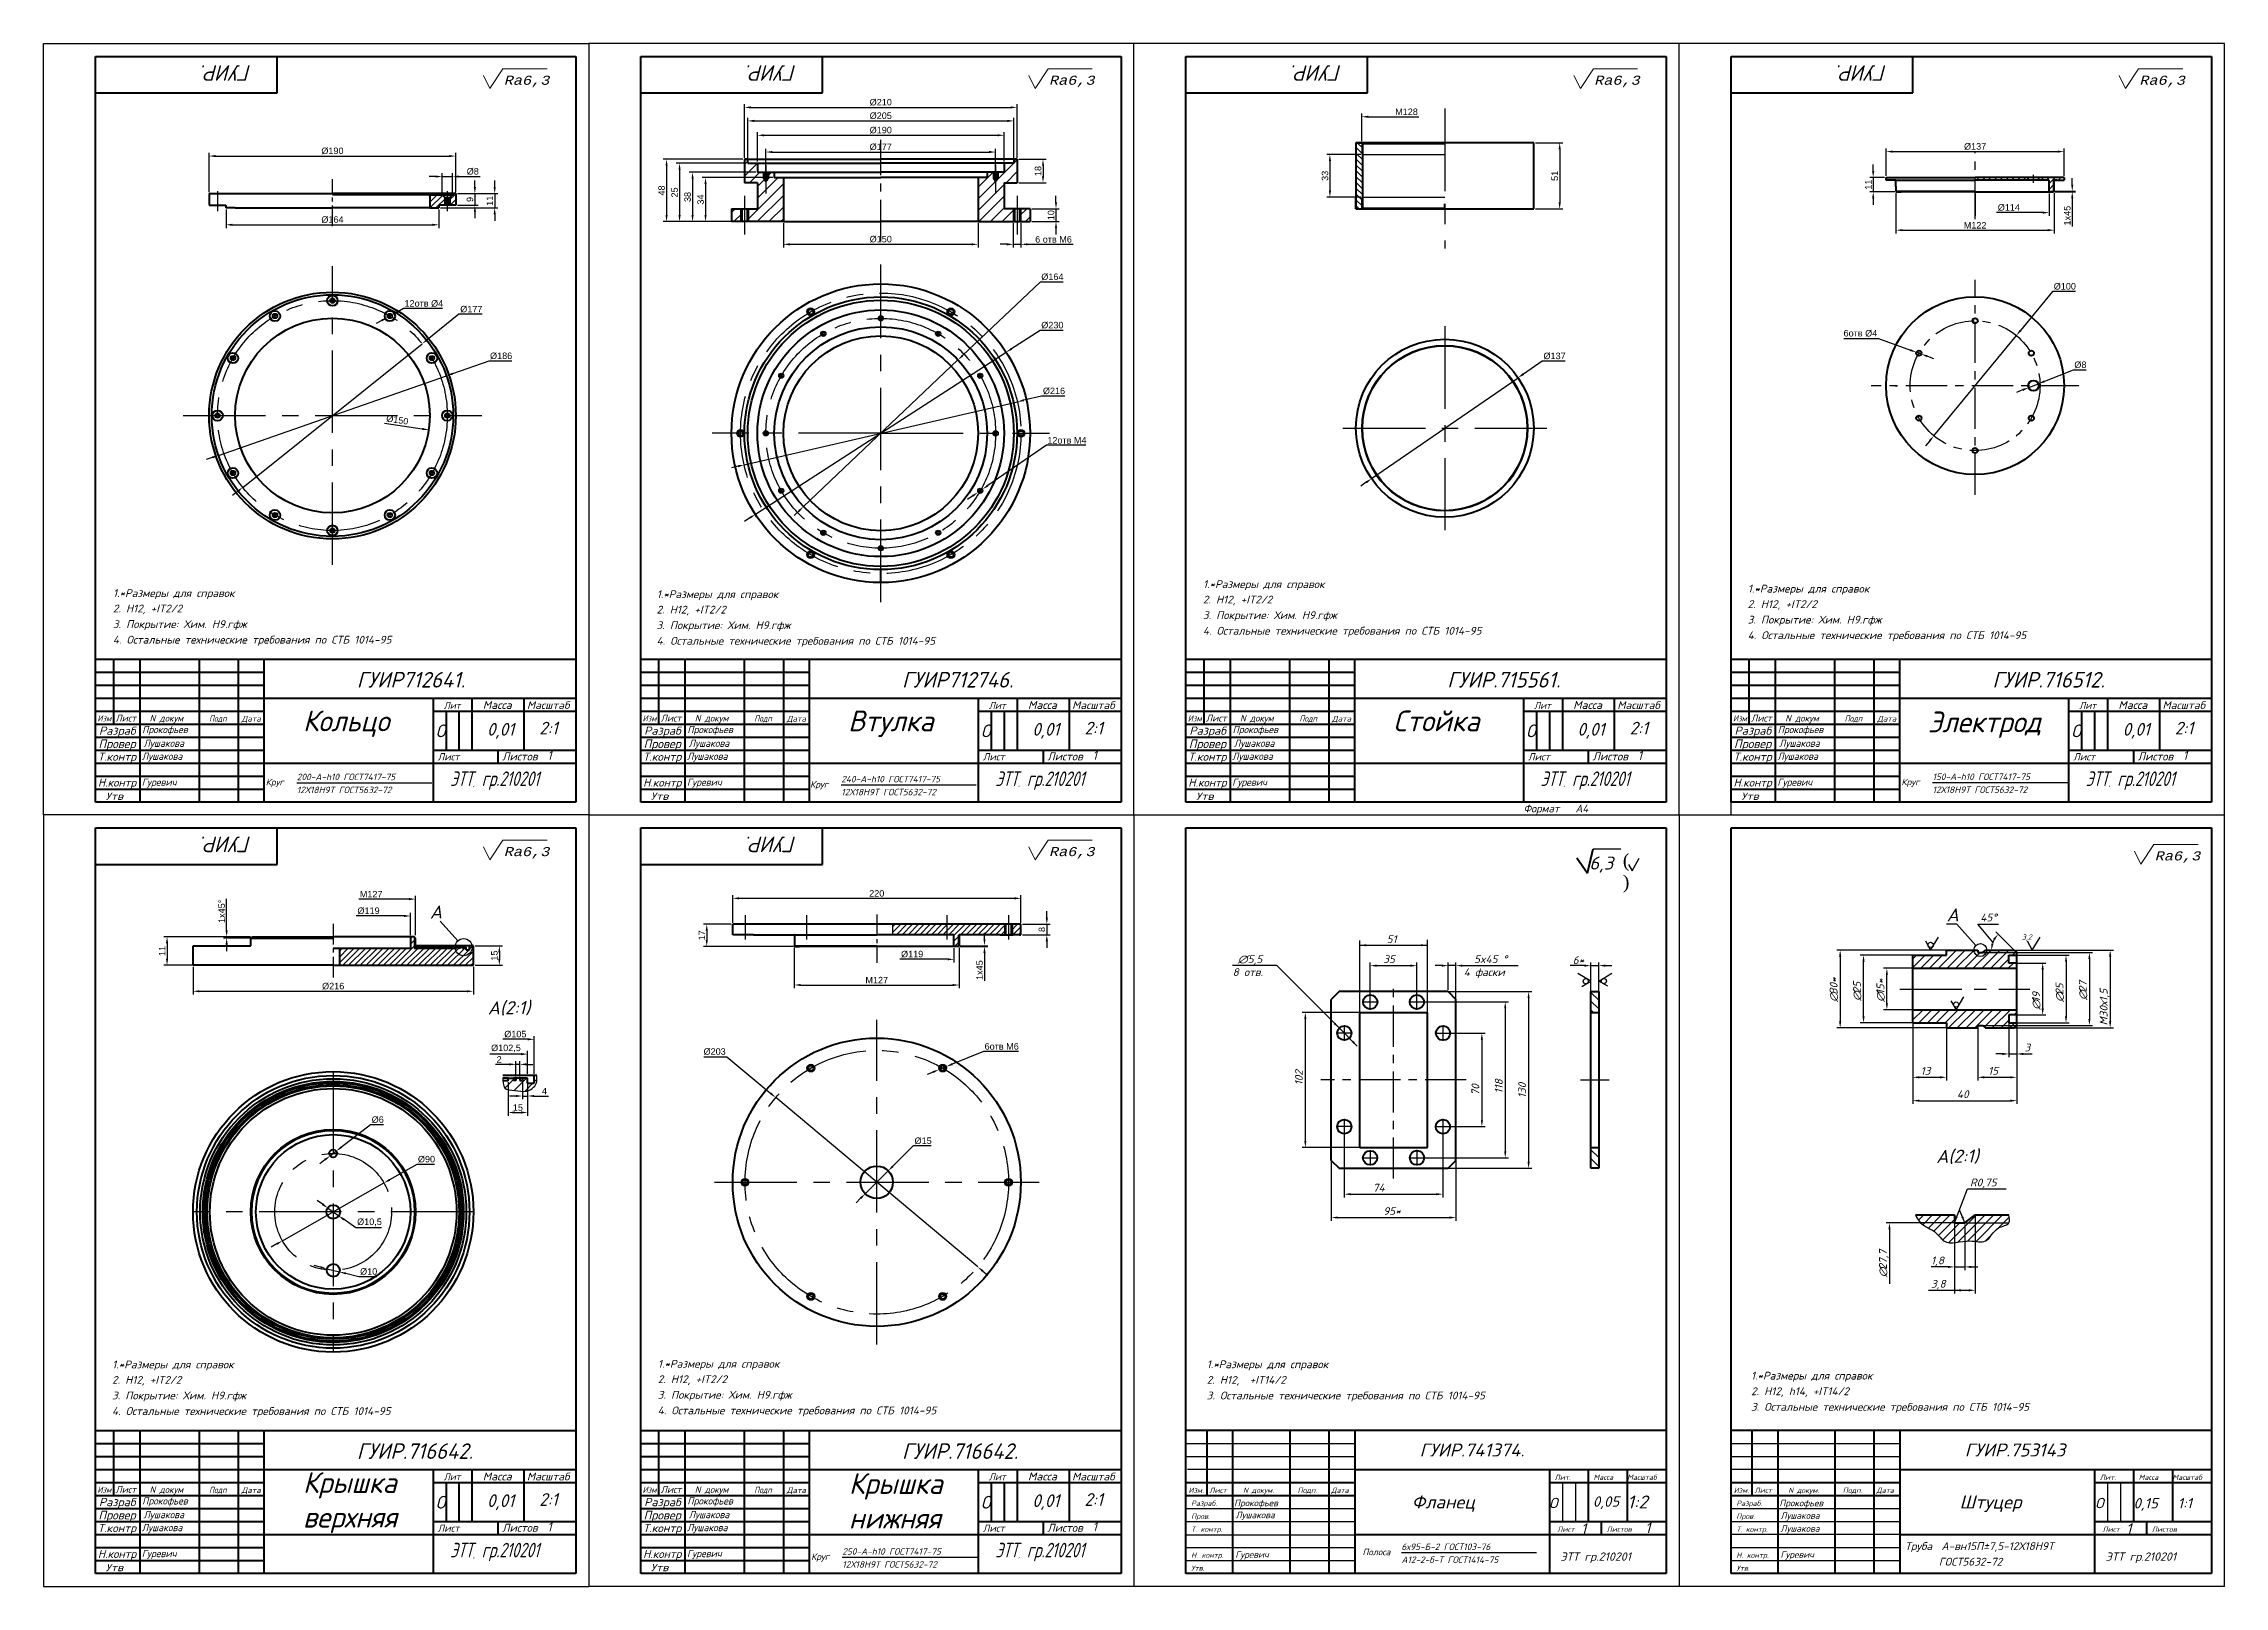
# Model space of a CAD drawing. Header units: millimetres. Extents: x 10739 to 32134, y 609 to 16625.
# Drawn here: x 28824 to 29664, y 1873 to 2467 of the extents above; entities that cross this region are included whole.
import ezdxf
from ezdxf.enums import TextEntityAlignment as Align

# ---------------------------------------------------------------- set-up
doc = ezdxf.new("R2010")
doc.units = ezdxf.units.MM
doc.linetypes.add('CENTER', pattern=[50.8, 31.75, -6.35, 6.35, -6.35])
for name, color, linetype in [('1', 2, 'Continuous'), ('Razmer', 3, 'Continuous'), ('разм', 3, 'Continuous'), ('РАМКА', 7, 'Continuous'), ('тон', 2, 'Continuous')]:
    doc.layers.add(name, color=color, linetype=linetype)
for name, color, linetype, lineweight in [('2', 1, 'Continuous', 60), ('разьеры', 10, 'Continuous', 25), ('тол', 1, 'Continuous', 60), ('тонкая-текст-02', 4, 'Continuous', 20)]:
    doc.layers.add(name, color=color, linetype=linetype, lineweight=lineweight)
doc.styles.add('6', font='cour.ttf', dxfattribs={"oblique": 15, "height": 3.5})
doc.styles.add('ADRF1', font='romans', dxfattribs={"oblique": 15})
doc.styles.add('ISOCPEUR', font='isocpeur.ttf', dxfattribs={"oblique": 15})
doc.styles.get("Standard").update_dxf_attribs({"font": 'arial.ttf'})
doc.dimstyles.new('ISO-25', dxfattribs={"dimtxt": 2.5, "dimasz": 2.5, "dimexe": 1.25, "dimexo": 0.625, "dimtad": 1, "dimtxsty": 'Standard', "dimcen": 2.5, "dimadec": 0, "dimazin": 0, "dimtfac": 1, "dimtmove": 0, "dimatfit": 3, "dimfxl": 1, "dimarcsym": 0})
doc.dimstyles.new('СВОЙ', dxfattribs={"dimtxt": 2.5, "dimasz": 2.5, "dimexe": 1.25, "dimexo": 0.625, "dimtad": 1, "dimtoh": 1, "dimtxsty": 'Standard', "dimcen": 2.5, "dimclrd": 256, "dimclre": 256, "dimadec": 0, "dimazin": 0, "dimtfac": 1, "dimtmove": 0, "dimatfit": 3, "dimfxl": 1, "dimarcsym": 0})
pattern_1 = [(45, (206.5095, -572.3923), (-2.24506403, 2.24506403), [])]

msp = doc.modelspace()

# ---------------------------------------------------------------- texts
at = {"color": 0, "lineweight": 40, "style": 'ISOCPEUR', "oblique": 15}
for s, height, p, p2 in [('Лит', 2.688645, (28978.3969, 2211.15581), (28984.84965, 2211.15581)), ('Масса', 3.01234, (28993.45331, 2211.15581), (29004.59897, 2211.15581)), ('Масштаб', 2.933068, (29010.45172, 2211.15581), (29026.8769, 2211.15581)), ('Лит', 2.688645, (29188.3969, 2211.15581), (29194.84965, 2211.15581)), ('Масса', 3.01234, (29203.45331, 2211.15581), (29214.59897, 2211.15581)), ('Масштаб', 2.933068, (29220.45172, 2211.15581), (29236.8769, 2211.15581)), ('Лит', 2.688645, (29398.3969, 2211.15581), (29404.84965, 2211.15581)), ('Масса', 3.01234, (29413.45331, 2211.15581), (29424.59897, 2211.15581)), ('Масштаб', 2.933068, (29430.45172, 2211.15581), (29446.8769, 2211.15581)), ('Лит', 2.688645, (29608.3969, 2211.15581), (29614.84965, 2211.15581)), ('Масса', 3.01234, (29623.45331, 2211.15581), (29634.59897, 2211.15581)), ('Масштаб', 2.933068, (29640.45172, 2211.15581), (29656.8769, 2211.15581)), ('Изм', 2.38948, (28844.98183, 2206.31716), (28850.35816, 2206.31716)), ('Разраб', 3.177024, (28845.60212, 2201.19087), (28859.73988, 2201.19087)), ('Лист', 2.654978, (28851.97407, 2206.29627), (28859.939, 2206.29627)), ('N докум', 2.588603, (28865.11621, 2206.29627), (28878.05922, 2206.29627)), ('Подп', 2.33455, (28888.01539, 2206.29627), (28894.78558, 2206.29627)), ('Дата', 2.166931, (28900.56016, 2206.29627), (28907.92773, 2206.29627)), ('Изм', 2.38948, (29054.98183, 2206.31716), (29060.35816, 2206.31716)), ('Разраб', 3.177024, (29055.60212, 2201.19087), (29069.73988, 2201.19087)), ('Лист', 2.654978, (29061.97407, 2206.29627), (29069.939, 2206.29627)), ('N докум', 2.588603, (29075.11621, 2206.29627), (29088.05922, 2206.29627)), ('Подп', 2.33455, (29098.01539, 2206.29627), (29104.78558, 2206.29627)), ('Дата', 2.166931, (29110.56016, 2206.29627), (29117.92773, 2206.29627)), ('Изм', 2.38948, (29264.98183, 2206.31716), (29270.35816, 2206.31716)), ('Разраб', 3.177024, (29265.60212, 2201.19087), (29279.73988, 2201.19087)), ('Лист', 2.654978, (29271.97407, 2206.29627), (29279.939, 2206.29627)), ('N докум', 2.588603, (29285.11621, 2206.29627), (29298.05922, 2206.29627)), ('Подп', 2.33455, (29308.01539, 2206.29627), (29314.78558, 2206.29627)), ('Дата', 2.166931, (29320.56016, 2206.29627), (29327.92773, 2206.29627)), ('Изм', 2.38948, (29474.98183, 2206.31716), (29480.35816, 2206.31716)), ('Разраб', 3.177024, (29475.60212, 2201.19087), (29489.73988, 2201.19087)), ('Лист', 2.654978, (29481.97407, 2206.29627), (29489.939, 2206.29627)), ('N докум', 2.588603, (29495.11621, 2206.29627), (29508.05922, 2206.29627)), ('Подп', 2.33455, (29518.01539, 2206.29627), (29524.78558, 2206.29627)), ('Дата', 2.166931, (29530.56016, 2206.29627), (29537.92773, 2206.29627)), ('Провер', 3.334158, (28845.403, 2196.08546), (28859.73988, 2196.08546)), ('Т.контр', 3.069818, (28845.20387, 2191.22318), (28859.939, 2191.22318)), ('Лист', 2.802709, (28976.05045, 2191.33265), (28984.45857, 2191.33265)), ('Листов', 3.110829, (29000.88375, 2191.33265), (29014.5714, 2191.33265)), ('Провер', 3.334158, (29055.403, 2196.08546), (29069.73988, 2196.08546)), ('Т.контр', 3.069818, (29055.20387, 2191.22318), (29069.939, 2191.22318)), ('Лист', 2.802709, (29186.05045, 2191.33265), (29194.45857, 2191.33265)), ('Листов', 3.110829, (29210.88375, 2191.33265), (29224.5714, 2191.33265)), ('Провер', 3.334158, (29265.403, 2196.08546), (29279.73988, 2196.08546)), ('Т.контр', 3.069818, (29265.20387, 2191.22318), (29279.939, 2191.22318)), ('Лист', 2.802709, (29396.05045, 2191.33265), (29404.45857, 2191.33265)), ('Листов', 3.110829, (29420.88375, 2191.33265), (29434.5714, 2191.33265)), ('Провер', 3.334158, (29475.403, 2196.08546), (29489.73988, 2196.08546)), ('Т.контр', 3.069818, (29475.20387, 2191.22318), (29489.939, 2191.22318)), ('Лист', 2.802709, (29606.05045, 2191.33265), (29614.45857, 2191.33265)), ('Листов', 3.110829, (29630.88375, 2191.33265), (29644.5714, 2191.33265)), ('Н.контр', 3.069818, (28845.20387, 2181.25549), (28859.939, 2181.25549)), ('Н.контр', 3.069818, (29055.20387, 2181.25549), (29069.939, 2181.25549)), ('Н.контр', 3.069818, (29265.20387, 2181.25549), (29279.939, 2181.25549)), ('Н.контр', 3.069818, (29475.20387, 2181.25549), (29489.939, 2181.25549)), ('Утв', 2.820914, (28848.19072, 2176.15008), (28854.96092, 2176.15008)), ('Утв', 2.820914, (29058.19072, 2176.15008), (29064.96092, 2176.15008)), ('Утв', 2.820914, (29268.19072, 2176.15008), (29274.96092, 2176.15008)), ('Утв', 2.820914, (29478.19072, 2176.15008), (29484.96092, 2176.15008)), ('Лит', 2.688645, (28978.3969, 1914.15581), (28984.84965, 1914.15581)), ('Масса', 3.01234, (28993.45331, 1914.15581), (29004.59897, 1914.15581)), ('Масштаб', 2.933068, (29010.45172, 1914.15581), (29026.8769, 1914.15581)), ('Лит', 2.688645, (29188.3969, 1914.15581), (29194.84965, 1914.15581)), ('Масса', 3.01234, (29203.45331, 1914.15581), (29214.59897, 1914.15581)), ('Масштаб', 2.933068, (29220.45172, 1914.15581), (29236.8769, 1914.15581)), ('Изм', 2.38948, (28844.98183, 1909.31716), (28850.35816, 1909.31716)), ('Разраб', 3.177024, (28845.60212, 1904.19087), (28859.73988, 1904.19087)), ('Лист', 2.654978, (28851.97407, 1909.29627), (28859.939, 1909.29627)), ('N докум', 2.588603, (28865.11621, 1909.29627), (28878.05922, 1909.29627)), ('Подп', 2.33455, (28888.01539, 1909.29627), (28894.78558, 1909.29627)), ('Дата', 2.166931, (28900.56016, 1909.29627), (28907.92773, 1909.29627)), ('Изм', 2.38948, (29054.98183, 1909.31716), (29060.35816, 1909.31716)), ('Разраб', 3.177024, (29055.60212, 1904.19087), (29069.73988, 1904.19087)), ('Лист', 2.654978, (29061.97407, 1909.29627), (29069.939, 1909.29627)), ('N докум', 2.588603, (29075.11621, 1909.29627), (29088.05922, 1909.29627)), ('Подп', 2.33455, (29098.01539, 1909.29627), (29104.78558, 1909.29627)), ('Дата', 2.166931, (29110.56016, 1909.29627), (29117.92773, 1909.29627)), ('Провер', 3.334158, (28845.403, 1899.08546), (28859.73988, 1899.08546)), ('Провер', 3.334158, (29055.403, 1899.08546), (29069.73988, 1899.08546)), ('Т.контр', 3.069818, (28845.20387, 1894.22318), (28859.939, 1894.22318)), ('Лист', 2.802709, (28976.05045, 1894.33265), (28984.45857, 1894.33265)), ('Листов', 3.110829, (29000.88375, 1894.33265), (29014.5714, 1894.33265)), ('Т.контр', 3.069818, (29055.20387, 1894.22318), (29069.939, 1894.22318)), ('Лист', 2.802709, (29186.05045, 1894.33265), (29194.45857, 1894.33265)), ('Листов', 3.110829, (29210.88375, 1894.33265), (29224.5714, 1894.33265)), ('Н.контр', 3.069818, (28845.20387, 1884.25549), (28859.939, 1884.25549)), ('Утв', 2.820914, (28848.19072, 1879.15008), (28854.96092, 1879.15008)), ('Н.контр', 3.069818, (29055.20387, 1884.25549), (29069.939, 1884.25549)), ('Утв', 2.820914, (29058.19072, 1879.15008), (29064.96092, 1879.15008))]:
    msp.add_text(s, height=height, dxfattribs=at).set_placement(p, p2, align=Align.ALIGNED)
for s, p in [('Формат', (29394.29592, 2171.31534)), ('A4', (29414.29592, 2171.31534))]:
    msp.add_text(s, height=3, dxfattribs=at).set_placement(p)
at = {"color": 0, "lineweight": 40, "char_height": 3, "attachment_point": 1, "rotation": 180, "style": 'ISOCPEUR'}
for insert in [(28904.38407, 2453.00522), (29114.38407, 2453.00522), (29324.38407, 2453.00522), (29534.38407, 2453.00522), (28904.38407, 2156.00522), (29114.38407, 2156.00522)]:
    msp.add_mtext('{\\H2x;\\W0.965;ГУИР.}', dxfattribs=dict(at, insert=insert))
at = {"color": 0, "lineweight": 40, "attachment_point": 1, "style": 'ISOCPEUR'}
for s, insert, char_height, width in [('{\\H2x;\\W0.965;ГУИР712641.}', (28944.93867, 2225.38757), 3, 20.1356952), ('{\\H2x;\\W0.965;ГУИР712746.}', (29154.93867, 2225.38757), 3, 20.1356952), ('{\\H2x;\\W0.965;Кольцо}', (28924.18238, 2210.54155), 4, 33.0109445), ('{\\H2x;\\W0.965;Стойка}', (29344.18238, 2210.54155), 4, 33.0109445), ('{\\H2x;\\W0.965;Электрод}', (29550.06032, 2210.16727), 4, 33.0109445), ('{\\H1.4x;\\W0.965;Прокофьев}', (28862.2487, 2204.62575), 2, 19.0739928), ('{\\H1.4x;\\Q15;\\W0.965;O}', (28975.15722, 2205.17038), 3.5, 8.8811705), ('{\\H1.4x;\\Q15;\\W0.965;0,01}', (28995.12189, 2205.76587), 3.5, 8.8811705), ('{\\H1.4x;\\W0.965;Прокофьев}', (29072.2487, 2204.62575), 2, 19.0739928), ('{\\H1.4x;\\Q15;\\W0.965;O}', (29185.15722, 2205.17038), 3.5, 8.8811705), ('{\\H1.4x;\\Q15;\\W0.965;0,01}', (29205.12189, 2205.76587), 3.5, 8.8811705), ('{\\H1.4x;\\W0.965;Прокофьев}', (29282.2487, 2204.62575), 2, 19.0739928), ('{\\H1.4x;\\Q15;\\W0.965;O}', (29395.15722, 2205.17038), 3.5, 8.8811705), ('{\\H1.4x;\\Q15;\\W0.965;0,01}', (29415.12189, 2205.76587), 3.5, 8.8811705), ('{\\H1.4x;\\W0.965;Прокофьев}', (29492.2487, 2204.62575), 2, 19.0739928), ('{\\H1.4x;\\Q15;\\W0.965;O}', (29605.15722, 2205.17038), 3.5, 8.8811705), ('{\\H1.4x;\\Q15;\\W0.965;0,01}', (29625.12189, 2205.76587), 3.5, 8.8811705), ('{\\H2x;\\W0.965;ГУИР.716642.}', (28944.93867, 1928.38757), 3, 20.1356952), ('{\\H2x;\\W0.965;ГУИР.716642.}', (29154.93867, 1928.38757), 3, 20.1356952), ('{\\H2x;\\W0.965;Крышка\\Pверхняя}', (28924.18238, 1917.2964), 4, 33.0109445), ('{\\H2x;\\W0.965;Крышка\\Pнижняя}', (29134.4759, 1916.9132), 4, 33.0109445), ('{\\H1.4x;\\W0.965;Прокофьев}', (28862.2487, 1907.62575), 2, 19.0739928), ('{\\H1.4x;\\Q15;\\W0.965;O}', (28975.15722, 1908.17038), 3.5, 8.8811705), ('{\\H1.4x;\\Q15;\\W0.965;0,01}', (28995.12189, 1908.76587), 3.5, 8.8811705), ('{\\H1.4x;\\W0.965;Прокофьев}', (29072.2487, 1907.62575), 2, 19.0739928), ('{\\H1.4x;\\Q15;\\W0.965;O}', (29185.15722, 1908.17038), 3.5, 8.8811705), ('{\\H1.4x;\\Q15;\\W0.965;0,01}', (29205.12189, 1908.76587), 3.5, 8.8811705)]:
    msp.add_mtext(s, dxfattribs=dict(at, insert=insert, char_height=char_height, width=width))
for s, insert, char_height in [('{\\H2x;\\W0.965;ГУИР.715561.}', (29364.93867, 2225.38757), 3), ('{\\H2x;\\W0.965;ГУИР.716512.}', (29574.93867, 2225.38757), 3), ('{\\H2x;\\W0.965;Втулка}', (29134.18238, 2210.54155), 4), ('{\\H1.4x;\\Q15;\\W0.965;2:1}', (29015.1997, 2206.2141), 3.5), ('{\\H1.4x;\\Q15;\\W0.965;2:1}', (29225.1997, 2206.2141), 3.5), ('{\\H1.4x;\\Q15;\\W0.965;2:1}', (29435.1997, 2206.2141), 3.5), ('{\\H1.4x;\\Q15;\\W0.965;2:1}', (29645.1997, 2206.2141), 3.5), ('{\\H1.4x;\\W0.965;Лушакова }', (28862.09468, 2194.35142), 2), ('{\\H1.4x;\\W0.965;Лушакова }', (28862.76042, 2199.35142), 2), ('{\\H1.4x;\\Q15;\\W0.965;1}', (29018.30608, 2195.0267), 2.5), ('{\\H1.4x;\\W0.965;Лушакова }', (29072.09468, 2194.35142), 2), ('{\\H1.4x;\\W0.965;Лушакова }', (29072.76042, 2199.35142), 2), ('{\\H1.4x;\\Q15;\\W0.965;1}', (29228.30608, 2195.0267), 2.5), ('{\\H1.4x;\\W0.965;Лушакова }', (29282.09468, 2194.35142), 2), ('{\\H1.4x;\\W0.965;Лушакова }', (29282.76042, 2199.35142), 2), ('{\\H1.4x;\\Q15;\\W0.965;1}', (29438.30608, 2195.0267), 2.5), ('{\\H1.4x;\\W0.965;Лушакова }', (29492.09468, 2194.35142), 2), ('{\\H1.4x;\\W0.965;Лушакова }', (29492.76042, 2199.35142), 2), ('{\\H1.4x;\\Q15;\\W0.965;1}', (29648.30608, 2195.0267), 2.5), ('{\\H1.4x;\\W0.965;Гуревич }', (28862.09468, 2184.35142), 2), ('{\\H2.8x;\\W0.734;ЭТТ\\H0.35714x;\\W1;\\C7;,\\H2.8x;\\W0.734;\\C0; гр.210201}', (28980.89729, 2187.09535), 2), ('{\\H1.4x;\\W0.965;Гуревич }', (29072.09468, 2184.35142), 2), ('{\\H2.8x;\\W0.734;ЭТТ\\H0.35714x;\\W1;\\C7;,\\H2.8x;\\W0.734;\\C0; гр.210201}', (29190.89729, 2187.09535), 2), ('{\\H1.4x;\\W0.965;Гуревич }', (29282.09468, 2184.35142), 2), ('{\\H2.8x;\\W0.734;ЭТТ\\H0.35714x;\\W1;\\C7;,\\H2.8x;\\W0.734;\\C0; гр.210201}', (29400.89729, 2187.09535), 2), ('{\\H1.4x;\\W0.965;Гуревич }', (29492.09468, 2184.35142), 2), ('{\\H2.8x;\\W0.734;ЭТТ\\H0.35714x;\\W1;\\C7;,\\H2.8x;\\W0.734;\\C0; гр.210201}', (29610.89729, 2187.09535), 2), ('{\\H1.4x;\\Q15;\\W0.965;2:1}', (29015.1997, 1909.2141), 3.5), ('{\\H1.4x;\\Q15;\\W0.965;2:1}', (29225.1997, 1909.2141), 3.5), ('{\\H1.4x;\\W0.965;Лушакова }', (28862.76042, 1902.35142), 2), ('{\\H1.4x;\\W0.965;Лушакова }', (29072.76042, 1902.35142), 2), ('{\\H1.4x;\\W0.965;Лушакова }', (28862.09468, 1897.35142), 2), ('{\\H2.8x;\\W0.734;ЭТТ\\H0.35714x;\\W1;\\C7;,\\H2.8x;\\W0.734;\\C0; гр.210201}', (28980.89729, 1890.09535), 2), ('{\\H1.4x;\\Q15;\\W0.965;1}', (29018.30608, 1898.0267), 2.5), ('{\\H1.4x;\\W0.965;Лушакова }', (29072.09468, 1897.35142), 2), ('{\\H2.8x;\\W0.734;ЭТТ\\H0.35714x;\\W1;\\C7;,\\H2.8x;\\W0.734;\\C0; гр.210201}', (29190.89729, 1890.09535), 2), ('{\\H1.4x;\\Q15;\\W0.965;1}', (29228.30608, 1898.0267), 2.5), ('{\\H1.4x;\\W0.965;Гуревич }', (28862.09468, 1887.35142), 2), ('{\\H1.4x;\\W0.965;Гуревич }', (29072.09468, 1887.35142), 2)]:
    msp.add_mtext(s, dxfattribs=dict(at, insert=insert, char_height=char_height))
at = {"layer": 'разм', "color": 7, "style": 'ADRF1', "oblique": 15}
for s, height, p in [('1.*Размеры для справок', 3, (29270.8988, 2257.69769)), ('2. Н12, +IT2/2', 3, (28850.96993, 2248.31534)), ('1.*Размеры для справок', 3, (28851.03686, 2254.25543)), ('1.*Размеры для справок', 3, (29060.45732, 2253.82419)), ('2. Н12, +IT2/2', 3, (29270.83187, 2251.7576)), ('2. Н12, +IT2/2', 3, (29480.66633, 2250.02268)), ('1.*Размеры для справок', 3, (29480.73326, 2255.96277)), ('3. Покрытие: Хим. Н9.гфж', 3, (28850.96993, 2242.31534)), ('2. Н12, +IT2/2', 3, (29060.39038, 2247.8841)), ('3. Покрытие: Хим. Н9.гфж', 3, (29060.39038, 2241.8841)), ('3. Покрытие: Хим. Н9.гфж', 3, (29270.83187, 2245.7576)), ('3. Покрытие: Хим. Н9.гфж', 3, (29480.66633, 2244.02268)), ('4. Остальные технические требования по СТБ 1014-95', 3, (28850.96993, 2236.31534)), ('4. Остальные технические требования по СТБ 1014-95', 3, (29060.39038, 2235.8841)), ('4. Остальные технические требования по СТБ 1014-95', 3, (29270.83187, 2239.7576)), ('4. Остальные технические требования по СТБ 1014-95', 3, (29480.66633, 2238.02268)), ('Круг', 2.5, (28909.83684, 2181.72596)), ('200-А-h10 ГОСТ7417-75', 2.5, (28921.83684, 2183.72596)), ('240-А-h10 ГОСТ7417-75', 2.5, (29131.54211, 2182.88299)), ('Круг', 2.5, (29539.88265, 2181.79788)), ('150-А-h10 ГОСТ7417-75', 2.5, (29551.88265, 2183.79788)), ('12Х18Н9Т ГОСТ5632-72', 2.5, (28921.83684, 2178.72596)), ('Круг', 2.5, (29119.54211, 2180.88299)), ('12Х18Н9Т ГОСТ5632-72', 2.5, (29131.54211, 2177.88299)), ('12Х18Н9Т ГОСТ5632-72', 2.5, (29551.88265, 2178.79788)), ('6,3', 5, (29419.68294, 2149.31032)), ('51', 3, (29341.6219, 2121.01674)), ('3,2', 2, (29586.29592, 2122.31534)), ('8 отв.', 3, (29282.29592, 2108.31534)), ('∅5,5', 3, (29284.29592, 2113.31534)), ('35', 3, (29340.29592, 2113.31534)), ('4 фаски', 3, (29371.29592, 2108.31534)), ('5x45', 3, (29375.29592, 2113.31534)), ('°', 3, (29386.29592, 2113.31534)), ('6*', 3, (29413.29592, 2112.94034)), ('3', 3, (29587.29592, 2079.31534)), ('13', 3, (29547.29592, 2070.31534)), ('15', 3, (29573.29592, 2070.31534)), ('40', 3, (29561.29592, 2061.31534)), ('74', 3, (29336.29592, 2025.31534)), ('R0,75', 3, (29566.29592, 2027.31534)), ('95*', 3, (29340.30357, 2016.31534)), ('1,8', 3, (29551.29592, 1997.31534)), ('3,8', 3, (29551.29592, 1988.31534)), ('1.*Размеры для справок', 3, (28850.71313, 1957.25543)), ('1.*Размеры для справок', 3, (29060.90567, 1957.50922)), ('1.*Размеры для справок', 3, (29272.29592, 1957.31534)), ('2. Н12, +IT2/2', 3, (28850.6462, 1951.31534)), ('2. Н12, +IT2/2', 3, (29060.83874, 1951.56913)), ('2. Н12,  +IT14/2', 3, (29272.29592, 1951.31534)), ('2. Н12, h14, +IT14/2', 3, (29481.95014, 1946.93284)), ('1.*Размеры для справок', 3, (29481.95014, 1952.93284)), ('3. Покрытие: Хим. Н9.гфж', 3, (28850.6462, 1945.31534)), ('4. Остальные технические требования по СТБ 1014-95', 3, (28850.6462, 1939.31534)), ('3. Покрытие: Хим. Н9.гфж', 3, (29060.83874, 1945.56913)), ('4. Остальные технические требования по СТБ 1014-95', 3, (29060.83874, 1939.56913)), ('3. Остальные технические требования по СТБ 1014-95', 3, (29272.29592, 1945.31534)), ('3. Остальные технические требования по СТБ 1014-95', 3, (29481.95014, 1940.93284)), ('ГУИР.741374.', 5, (29354.29592, 1923.31534)), ('ГУИР.753143', 5, (29564.29592, 1923.31534)), ('Фланец', 5, (29351.29592, 1903.31534)), ('О', 4, (29404.19555, 1903.42739)), ('0,05', 4, (29421.02723, 1903.97025)), ('1:2', 5, (29434.29592, 1903.31534)), ('Штуцер', 5, (29562.29592, 1903.31534)), ('О', 4, (29614.5291, 1903.39507)), ('0,15', 4, (29629.29592, 1903.31534)), ('1:1', 4, (29646.29592, 1903.31534)), ('Прокофьев', 2.5, (29282.8273, 1904.18067)), ('Лушакова', 2.5, (29283.4315, 1899.55587)), ('Прокофьев', 2.5, (29492.86943, 1904.14867)), ('Лушакова', 2.5, (29493.29592, 1899.31534)), ('1', 4, (29416.47157, 1893.57498)), ('1', 4, (29441.16195, 1893.87439)), ('Лушакова', 2.5, (29493.29592, 1894.36486)), ('Труба', 3, (29541.29592, 1887.31534)), ('А-вн15П±7,5-12Х18Н9Т', 3, (29555.29592, 1887.31534)), ('1', 4, (29626.47157, 1893.57498)), ('Круг', 2.5, (29119.92161, 1883.49871)), ('250-А-h10 ГОСТ7417-75', 2.5, (29131.92161, 1885.49871)), ('12Х18Н9Т ГОСТ5632-72', 2.5, (29131.92161, 1880.49871)), ('Гуревич', 2.5, (29283.29592, 1884.31534)), ('Полоса', 2.5, (29332.29592, 1885.31534)), ('А12-2-б-Т ГОСТ1414-75', 2.5, (29347.29592, 1882.31534)), ('6х95-Б-2 ГОСТ103-76', 2.5, (29347.29592, 1887.31534)), ('ЭТТ гр.210201', 3.2, (29408.53601, 1883.18453)), ('Гуревич', 2.5, (29493.29592, 1884.31534)), ('ГОСТ5632-72', 3, (29554.29592, 1881.31534)), ('ЭТТ гр.210201', 3.2, (29618.53601, 1883.18453))]:
    msp.add_text(s, height=height, dxfattribs=at).set_placement(p)
for s, height, rotation, p in [('А', 5, 0.76364681, (28973.08968, 2130.43617)), ('А', 5, 0.76364681, (29557.29592, 2129.31534)), ('45°', 3, 0.76364681, (29570.29592, 2129.31534)), ('∅', 3, 90, (29515.29592, 2098.31534)), ('30*', 3, 90, (29515.29592, 2101.31534)), ('∅', 3, 90, (29524.29592, 2098.69433)), ('25', 3, 90, (29524.29592, 2101.69433)), ('∅', 3, 90, (29533.29592, 2098.31534)), ('15*', 3, 90, (29533.29592, 2101.31534)), ('19', 3, 90, (29593.29592, 2098.31534)), ('∅', 3, 90, (29602.29592, 2098.31405)), ('25', 3, 90, (29602.29592, 2101.07589)), ('∅', 3, 90, (29611.29592, 2099.07847)), ('27', 3, 90, (29611.29592, 2102.07847)), ('М30х1,5', 3, 90, (29619.29592, 2089.31534)), ('А(2:1)', 5, 0.76364681, (28995.38051, 2093.49583)), ('∅', 3, 90, (29593.29592, 2095.31534)), ('102', 3, 90, (29309.29592, 2066.23201)), ('70', 3, 90, (29377.29592, 2062.31534)), ('118', 3, 90, (29386.29592, 2063.07072)), ('130', 3, 90, (29395.29592, 2061.31534)), ('А(2:1)', 5, 0.76364681, (29553.29592, 2036.31534)), ('27,7', 3, 90, (29534.29592, 1995.31534)), ('∅', 3, 90, (29534.29592, 1992.31534))]:
    msp.add_text(s, height=height, rotation=rotation, dxfattribs=at).set_placement(p)
at = {"layer": 'разм', "color": 7, "lineweight": 50, "insert": (29432.5966, 2155.3627), "char_height": 5, "width": 10.0863412, "attachment_point": 1}
msp.add_mtext('{\\fTimes New Roman Cyr|b0|i0|c204|p18;(   )}', dxfattribs=at)
at = {"layer": 'РАМКА', "color": 7, "style": 'ADRF1', "oblique": 15}
for s, p in [('Лит.', (29406.29592, 1914.31534)), ('Масса', (29421.29592, 1914.31534)), ('Масштаб', (29434.29592, 1914.31534)), ('Лит.', (29616.29592, 1914.31534)), ('Масса', (29631.29592, 1914.31534)), ('Масштаб', (29644.29592, 1914.31534)), ('Изм.', (29265.29592, 1909.31534)), ('Лист', (29273.29592, 1909.31534)), ('N докум.', (29286.29592, 1909.31534)), ('Подп.', (29307.29592, 1909.31534)), ('Дата', (29320.29592, 1909.31534)), ('Изм.', (29475.29592, 1909.31534)), ('Лист', (29483.29592, 1909.31534)), ('N докум.', (29496.29592, 1909.31534)), ('Подп.', (29517.29592, 1909.31534)), ('Дата', (29530.29592, 1909.31534)), ('Разраб.', (29266.29592, 1904.31534)), ('Пров.', (29266.29592, 1899.31534)), ('Разраб.', (29476.29592, 1904.31534)), ('Пров.', (29476.29592, 1899.31534)), ('Т. контр.', (29266.29592, 1894.31534)), ('Лист', (29407.29592, 1894.31534)), ('Листов', (29426.29592, 1894.31534)), ('Т. контр.', (29476.29592, 1894.31534)), ('Лист', (29617.29592, 1894.31534)), ('Листов', (29636.29592, 1894.31534)), ('Н. контр.', (29266.29592, 1884.31534)), ('Н. контр.', (29476.29592, 1884.31534)), ('Утв.', (29266.29592, 1879.31534)), ('Утв.', (29476.29592, 1879.31534))]:
    msp.add_text(s, height=2, dxfattribs=at).set_placement(p)
at = {"layer": 'тонкая-текст-02', "color": 7, "lineweight": 40, "char_height": 3.5, "width": 27, "attachment_point": 1, "style": '6'}
for insert in [(29001.53829, 2454.97064), (29211.53829, 2454.97064), (29421.53829, 2454.97064), (29631.53829, 2454.97064), (29001.53829, 2157.97064), (29211.53829, 2157.97064), (29637.45453, 2156.33334)]:
    msp.add_mtext('Ra6,3', dxfattribs=dict(at, insert=insert))

# ---------------------------------------------------------------- blocks, each defined once
blk = doc.blocks.new('*D327')
at = {"layer": 'Defpoints', "color": 0, "transparency": 16777216}
for p in [(29149.65, 2033.32), (29140.78, 2024.51)]:
    blk.add_point(p, dxfattribs=at)
at = {"layer": 'разьеры', "lineweight": -2, "transparency": 16777216}
for p, q in [((29159.27, 2042.88), (29151.42, 2035.08)), ((29166.22, 2042.88), (29159.27, 2042.88)), ((29140.78, 2024.51), (29149.65, 2033.32)), ((29139, 2022.75), (29137.23, 2020.98))]:
    blk.add_line(p, q, dxfattribs=at)
at = {"layer": 'разьеры', "transparency": 16777216}
for points in [[(29151.13, 2035.37), (29151.71, 2034.78), (29149.65, 2033.32)], [(29138.71, 2023.04), (29139.3, 2022.45), (29140.78, 2024.51)]]:
    blk.add_solid(points, dxfattribs=at)
at = {"layer": 'разьеры', "color": 0, "lineweight": 25, "transparency": 16777216, "insert": (29163.06, 2044.85), "char_height": 2.5, "width": 7.960854198074685e-13, "attachment_point": 5}
blk.add_mtext('%%c15', dxfattribs=at)
blk = doc.blocks.new('*D328')
at = {"layer": 'Defpoints', "color": 0, "transparency": 16777216}
for p in [(29106.3, 2061.49), (29184.12, 1996.33)]:
    blk.add_point(p, dxfattribs=at)
at = {"layer": 'разьеры', "lineweight": -2, "transparency": 16777216}
for p, q in [((29078.65, 2077.23), (29087.52, 2077.23)), ((29087.52, 2077.23), (29104.39, 2063.1)), ((29184.12, 1996.33), (29106.3, 2061.49)), ((29186.04, 1994.72), (29187.95, 1993.12))]:
    blk.add_line(p, q, dxfattribs=at)
at = {"layer": 'разьеры', "transparency": 16777216}
for points in [[(29104.65, 2063.42), (29104.12, 2062.78), (29106.3, 2061.49)], [(29186.31, 1995.04), (29185.77, 1994.4), (29184.12, 1996.33)]]:
    blk.add_solid(points, dxfattribs=at)
at = {"layer": 'разьеры', "color": 0, "lineweight": 25, "transparency": 16777216, "insert": (29082.77, 2079.2), "char_height": 2.5, "attachment_point": 5}
blk.add_mtext('%%c203', dxfattribs=at)
blk = doc.blocks.new('*D330')
at = {"layer": 'Defpoints', "color": 0, "transparency": 16777216}
for p in [(29200.71, 2128.23), (29200.71, 2124.23), (29210.71, 2124.23)]:
    blk.add_point(p, dxfattribs=at)
at = {"layer": 'разьеры', "color": 0, "lineweight": -2, "transparency": 16777216}
for p, q in [((29201.34, 2128.23), (29211.96, 2128.23)), ((29210.71, 2130.73), (29210.71, 2133.23)), ((29210.71, 2128.23), (29210.71, 2124.23)), ((29201.34, 2124.23), (29211.96, 2124.23)), ((29210.71, 2121.73), (29210.71, 2119.23))]:
    blk.add_line(p, q, dxfattribs=at)
at = {"layer": 'разьеры', "color": 0, "transparency": 16777216}
for points in [[(29210.3, 2130.73), (29211.13, 2130.73), (29210.71, 2128.23)], [(29210.3, 2121.73), (29211.13, 2121.73), (29210.71, 2124.23)]]:
    blk.add_solid(points, dxfattribs=at)
at = {"layer": 'разьеры', "color": 0, "lineweight": 25, "transparency": 16777216, "insert": (29208.81, 2126.23), "char_height": 2.5, "attachment_point": 5, "rotation": 90}
blk.add_mtext('8', dxfattribs=at)
blk = doc.blocks.new('*D329')
at = {"layer": 'Defpoints', "color": 0, "transparency": 16777216}
for p in [(29200.71, 2138.23), (29089.71, 2128.23), (29200.71, 2128.23)]:
    blk.add_point(p, dxfattribs=at)
at = {"layer": 'разьеры', "color": 0, "lineweight": -2, "transparency": 16777216}
for p, q in [((29089.71, 2128.85), (29089.71, 2139.48)), ((29092.21, 2138.23), (29198.21, 2138.23)), ((29200.71, 2128.85), (29200.71, 2139.48))]:
    blk.add_line(p, q, dxfattribs=at)
at = {"layer": 'разьеры', "color": 0, "transparency": 16777216}
for points in [[(29092.21, 2138.65), (29092.21, 2137.81), (29089.71, 2138.23)], [(29198.21, 2138.65), (29198.21, 2137.81), (29200.71, 2138.23)]]:
    blk.add_solid(points, dxfattribs=at)
at = {"layer": 'разьеры', "color": 0, "lineweight": 25, "transparency": 16777216, "insert": (29145.21, 2140.13), "char_height": 2.5, "attachment_point": 5}
blk.add_mtext('220', dxfattribs=at)
blk = doc.blocks.new('*D331')
at = {"layer": 'Defpoints', "color": 0, "transparency": 16777216}
for p in [(29113.46, 2119.98), (29176.96, 2119.98), (29176.96, 2104.86)]:
    blk.add_point(p, dxfattribs=at)
at = {"layer": 'разьеры', "color": 0, "lineweight": -2, "transparency": 16777216}
for p, q in [((29113.46, 2119.35), (29113.46, 2103.61)), ((29176.96, 2119.35), (29176.96, 2103.61)), ((29115.96, 2104.86), (29174.46, 2104.86))]:
    blk.add_line(p, q, dxfattribs=at)
at = {"layer": 'разьеры', "color": 0, "transparency": 16777216}
for points in [[(29115.96, 2105.27), (29115.96, 2104.44), (29113.46, 2104.86)], [(29174.46, 2105.27), (29174.46, 2104.44), (29176.96, 2104.86)]]:
    blk.add_solid(points, dxfattribs=at)
at = {"layer": 'разьеры', "color": 0, "lineweight": 25, "transparency": 16777216, "insert": (29145.21, 2106.74), "char_height": 2.5, "attachment_point": 5}
blk.add_mtext('M127', dxfattribs=at)
blk = doc.blocks.new('*D332')
at = {"layer": 'Defpoints', "color": 0, "transparency": 16777216}
for p in [(29169.2, 2072.29), (29171.97, 2073.43)]:
    blk.add_point(p, dxfattribs=at)
at = {"layer": 'разьеры', "lineweight": -2, "transparency": 16777216}
for p, q in [((29186.27, 2079.3), (29174.29, 2074.38)), ((29199.76, 2079.3), (29186.27, 2079.3)), ((29166.89, 2071.34), (29164.57, 2070.39)), ((29169.2, 2072.29), (29171.97, 2073.43))]:
    blk.add_line(p, q, dxfattribs=at)
at = {"layer": 'разьеры', "transparency": 16777216}
for points in [[(29166.73, 2071.73), (29167.04, 2070.96), (29169.2, 2072.29)], [(29174.13, 2074.77), (29174.45, 2074), (29171.97, 2073.43)]]:
    blk.add_solid(points, dxfattribs=at)
at = {"layer": 'разьеры', "color": 0, "lineweight": 25, "transparency": 16777216, "insert": (29193.33, 2081.2), "char_height": 2.5, "attachment_point": 5}
blk.add_mtext('6отв M6', dxfattribs=at)
blk = doc.blocks.new('*U324')
at = {"lineweight": 25}
blk.add_circle((0, 0), 1.5, dxfattribs=at)
at = {"lineweight": 60}
blk.add_circle((0, 0), 1, dxfattribs=at)
blk = doc.blocks.new('*U326')
at = {"color": 0, "linetype": 'ByBlock', "lineweight": -2, "transparency": 16777216}
for p, rotation in [((28913.33, 3242.79), 120), ((28964.08, 3242.79), 59.99999999999999), ((28887.95, 3198.83), 180), ((28913.33, 3154.88), 239.9999999999999), ((28964.08, 3154.88), 299.9999999999999)]:
    blk.add_blockref('*U324', p, dxfattribs=dict(at, rotation=rotation))
blk.add_blockref('*U324', (28989.45, 3198.83), dxfattribs=at)
blk = doc.blocks.new('*D333')
at = {"layer": 'Defpoints', "color": 0, "transparency": 16777216}
for p in [(29145.21, 2119.73), (29174.96, 2119.73), (29145.21, 2114.75)]:
    blk.add_point(p, dxfattribs=at)
at = {"layer": 'разьеры', "color": 0, "lineweight": -2, "transparency": 16777216}
for p, q in [((29174.96, 2119.1), (29174.96, 2113.5)), ((29172.46, 2114.75), (29154.09, 2114.75))]:
    blk.add_line(p, q, dxfattribs=at)
at = {"layer": 'разьеры', "color": 0, "transparency": 16777216}
blk.add_solid([(29172.46, 2115.16), (29172.46, 2114.33), (29174.96, 2114.75)], dxfattribs=at)
at = {"layer": 'разьеры', "color": 0, "lineweight": 25, "transparency": 16777216, "insert": (29158.84, 2116.72), "char_height": 2.5, "attachment_point": 5}
blk.add_mtext('%%C119', dxfattribs=at)
blk = doc.blocks.new('_None')
blk = doc.blocks.new('*D334')
at = {"layer": 'Defpoints', "color": 0, "transparency": 16777216}
for p in [(29089.71, 2128.23), (29079.71, 2119.73), (29113.71, 2119.73)]:
    blk.add_point(p, dxfattribs=at)
at = {"layer": 'разьеры', "color": 0, "lineweight": -2, "transparency": 16777216}
for p, q in [((29089.09, 2128.23), (29078.46, 2128.23)), ((29079.71, 2125.73), (29079.71, 2122.23)), ((29113.09, 2119.73), (29078.46, 2119.73))]:
    blk.add_line(p, q, dxfattribs=at)
at = {"layer": 'разьеры', "color": 0, "transparency": 16777216}
for points in [[(29079.3, 2125.73), (29080.13, 2125.73), (29079.71, 2128.23)], [(29079.3, 2122.23), (29080.13, 2122.23), (29079.71, 2119.73)]]:
    blk.add_solid(points, dxfattribs=at)
at = {"layer": 'разьеры', "color": 0, "lineweight": 25, "transparency": 16777216, "insert": (29077.83, 2123.98), "char_height": 2.5, "attachment_point": 5, "rotation": 90}
blk.add_mtext('17', dxfattribs=at)
blk = doc.blocks.new('*D335')
at = {"layer": 'Defpoints', "color": 0, "transparency": 16777216}
for p in [(29176.71, 2119.98), (29176.71, 2119.73), (29186.71, 2119.73)]:
    blk.add_point(p, dxfattribs=at)
at = {"layer": 'разьеры', "color": 0, "lineweight": -2, "transparency": 16777216}
for p, q in [((29177.34, 2119.98), (29187.96, 2119.98)), ((29177.34, 2119.73), (29187.96, 2119.73)), ((29186.71, 2122.48), (29186.71, 2124.98)), ((29186.71, 2119.98), (29186.71, 2119.73)), ((29186.71, 2117.23), (29186.71, 2106.43))]:
    blk.add_line(p, q, dxfattribs=at)
at = {"layer": 'разьеры', "color": 0, "transparency": 16777216}
for points in [[(29186.3, 2122.48), (29187.13, 2122.48), (29186.71, 2119.98)], [(29186.3, 2117.23), (29187.13, 2117.23), (29186.71, 2119.73)]]:
    blk.add_solid(points, dxfattribs=at)
at = {"layer": 'разьеры', "color": 0, "lineweight": 25, "transparency": 16777216, "insert": (29184.81, 2110.58), "char_height": 2.5, "attachment_point": 5, "rotation": 90}
blk.add_mtext('1x45', dxfattribs=at)
blk = doc.blocks.new('*D353')
at = {"layer": 'Defpoints', "color": 0, "transparency": 16777216}
for p in [(28881.84, 2112.44), (28989.84, 2112.44), (28989.84, 2102.44)]:
    blk.add_point(p, dxfattribs=at)
at = {"layer": 'разьеры', "color": 0, "lineweight": -2, "transparency": 16777216}
for p, q in [((28881.84, 2111.81), (28881.84, 2101.19)), ((28989.84, 2111.81), (28989.84, 2101.19)), ((28884.34, 2102.44), (28987.34, 2102.44))]:
    blk.add_line(p, q, dxfattribs=at)
at = {"layer": 'разьеры', "color": 0, "transparency": 16777216}
for points in [[(28884.34, 2102.85), (28884.34, 2102.02), (28881.84, 2102.44)], [(28987.34, 2102.85), (28987.34, 2102.02), (28989.84, 2102.44)]]:
    blk.add_solid(points, dxfattribs=at)
at = {"layer": 'разьеры', "color": 0, "lineweight": 25, "transparency": 16777216, "insert": (28935.84, 2104.41), "char_height": 2.5, "attachment_point": 5}
blk.add_mtext('%%C216', dxfattribs=at)
blk = doc.blocks.new('*D354')
at = {"layer": 'Defpoints', "color": 0, "transparency": 16777216}
for p in [(28955.4, 2028.63), (28916.28, 2006.38)]:
    blk.add_point(p, dxfattribs=at)
at = {"layer": 'разьеры', "lineweight": -2, "transparency": 16777216}
for p, q in [((28968, 2035.79), (28957.57, 2029.86)), ((28974.91, 2035.79), (28968, 2035.79)), ((28916.28, 2006.38), (28955.4, 2028.63)), ((28914.11, 2005.14), (28911.93, 2003.91))]:
    blk.add_line(p, q, dxfattribs=at)
at = {"layer": 'разьеры', "transparency": 16777216}
for points in [[(28957.37, 2030.22), (28957.78, 2029.5), (28955.4, 2028.63)], [(28913.9, 2005.51), (28914.31, 2004.78), (28916.28, 2006.38)]]:
    blk.add_solid(points, dxfattribs=at)
at = {"layer": 'разьеры', "color": 0, "lineweight": 25, "transparency": 16777216, "insert": (28971.77, 2037.76), "char_height": 2.5, "width": 6.3199, "attachment_point": 5}
blk.add_mtext('%%C90', dxfattribs=at)
blk = doc.blocks.new('*D355')
at = {"layer": 'Defpoints', "color": 0, "transparency": 16777216}
for p in [(28934.65, 2039.09), (28937.03, 2040.92)]:
    blk.add_point(p, dxfattribs=at)
at = {"layer": 'разьеры', "lineweight": -2, "transparency": 16777216}
for p, q in [((28950.18, 2051), (28939.01, 2042.44)), ((28955.16, 2051), (28950.18, 2051)), ((28932.67, 2037.57), (28930.68, 2036.05)), ((28934.65, 2039.09), (28937.03, 2040.92))]:
    blk.add_line(p, q, dxfattribs=at)
at = {"layer": 'разьеры', "transparency": 16777216}
for points in [[(28938.76, 2042.77), (28939.27, 2042.11), (28937.03, 2040.92)], [(28932.41, 2037.9), (28932.92, 2037.24), (28934.65, 2039.09)]]:
    blk.add_solid(points, dxfattribs=at)
at = {"layer": 'разьеры', "color": 0, "lineweight": 25, "transparency": 16777216, "insert": (28952.98, 2052.98), "char_height": 2.5, "attachment_point": 5}
blk.add_mtext('%%C6', dxfattribs=at)
blk = doc.blocks.new('*D356')
at = {"layer": 'Defpoints', "color": 0, "transparency": 16777216}
for p in [(28933.7, 2019.02), (28937.98, 2015.98)]:
    blk.add_point(p, dxfattribs=at)
at = {"layer": 'разьеры', "lineweight": -2, "transparency": 16777216}
for p, q in [((28931.66, 2020.47), (28929.62, 2021.91)), ((28933.7, 2019.02), (28937.98, 2015.98)), ((28944.58, 2011.31), (28940.02, 2014.54)), ((28954.44, 2011.31), (28944.58, 2011.31))]:
    blk.add_line(p, q, dxfattribs=at)
at = {"layer": 'разьеры', "transparency": 16777216}
for points in [[(28931.9, 2020.81), (28931.42, 2020.13), (28933.7, 2019.02)], [(28940.26, 2014.88), (28939.78, 2014.2), (28937.98, 2015.98)]]:
    blk.add_solid(points, dxfattribs=at)
at = {"layer": 'разьеры', "color": 0, "lineweight": 25, "transparency": 16777216, "insert": (28949.82, 2013.48), "char_height": 2.5, "attachment_point": 5}
blk.add_mtext('%%C10,5', dxfattribs=at)
blk = doc.blocks.new('*D357')
at = {"layer": 'Defpoints', "color": 0, "transparency": 16777216}
for p in [(28933.41, 1995.6), (28938.27, 1994.4)]:
    blk.add_point(p, dxfattribs=at)
at = {"layer": 'разьеры', "lineweight": -2, "transparency": 16777216}
for p, q in [((28930.99, 1996.21), (28928.56, 1996.81)), ((28933.41, 1995.6), (28938.27, 1994.4)), ((28945.73, 1992.55), (28940.69, 1993.8)), ((28952.65, 1992.55), (28945.73, 1992.55))]:
    blk.add_line(p, q, dxfattribs=at)
at = {"layer": 'разьеры', "transparency": 16777216}
for points in [[(28931.09, 1996.61), (28930.89, 1995.8), (28933.41, 1995.6)], [(28940.79, 1994.2), (28940.59, 1993.39), (28938.27, 1994.4)]]:
    blk.add_solid(points, dxfattribs=at)
at = {"layer": 'разьеры', "color": 0, "lineweight": 25, "transparency": 16777216, "insert": (28949.5, 1994.52), "char_height": 2.5, "attachment_point": 5}
blk.add_mtext('%%C10', dxfattribs=at)
blk = doc.blocks.new('*D352')
at = {"layer": 'Defpoints', "color": 0, "transparency": 16777216}
for p in [(28967.59, 2137.94), (28935.84, 2123.44), (28967.59, 2123.44)]:
    blk.add_point(p, dxfattribs=at)
at = {"layer": 'разьеры', "color": 0, "lineweight": -2, "transparency": 16777216}
for p, q in [((28965.09, 2137.94), (28945.68, 2137.94)), ((28967.59, 2124.06), (28967.59, 2139.19))]:
    blk.add_line(p, q, dxfattribs=at)
at = {"layer": 'разьеры', "color": 0, "transparency": 16777216}
blk.add_solid([(28965.09, 2138.35), (28965.09, 2137.52), (28967.59, 2137.94)], dxfattribs=at)
at = {"layer": 'разьеры', "color": 0, "lineweight": 25, "transparency": 16777216, "insert": (28950.46, 2139.82), "char_height": 2.5, "attachment_point": 5}
blk.add_mtext('М127', dxfattribs=at)
blk = doc.blocks.new('*D358')
at = {"layer": 'Defpoints', "color": 0, "transparency": 16777216}
for p in [(28965.59, 2131.44), (28935.84, 2123.44), (28965.59, 2123.44)]:
    blk.add_point(p, dxfattribs=at)
at = {"layer": 'разьеры', "color": 0, "lineweight": -2, "transparency": 16777216}
for p, q in [((28963.09, 2131.44), (28944.72, 2131.44)), ((28965.59, 2124.06), (28965.59, 2132.69))]:
    blk.add_line(p, q, dxfattribs=at)
at = {"layer": 'разьеры', "color": 0, "transparency": 16777216}
blk.add_solid([(28963.09, 2131.85), (28963.09, 2131.02), (28965.59, 2131.44)], dxfattribs=at)
at = {"layer": 'разьеры', "color": 0, "lineweight": 25, "transparency": 16777216, "insert": (28949.46, 2133.41), "char_height": 2.5, "attachment_point": 5}
blk.add_mtext('%%C119', dxfattribs=at)
blk = doc.blocks.new('*D359')
at = {"layer": 'Defpoints', "color": 0, "transparency": 16777216}
for p in [(28904.59, 2123.44), (28871.84, 2112.44), (28904.59, 2112.44)]:
    blk.add_point(p, dxfattribs=at)
at = {"layer": 'разьеры', "lineweight": -2, "transparency": 16777216}
for p, q in [((28903.96, 2123.44), (28870.59, 2123.44)), ((28871.84, 2120.94), (28871.84, 2114.94)), ((28903.96, 2112.44), (28870.59, 2112.44))]:
    blk.add_line(p, q, dxfattribs=at)
at = {"layer": 'разьеры', "transparency": 16777216}
for points in [[(28871.42, 2120.94), (28872.26, 2120.94), (28871.84, 2123.44)], [(28871.42, 2114.94), (28872.26, 2114.94), (28871.84, 2112.44)]]:
    blk.add_solid(points, dxfattribs=at)
at = {"layer": 'разьеры', "color": 0, "lineweight": 20, "transparency": 16777216, "insert": (28869.96, 2117.94), "char_height": 2.5, "attachment_point": 5, "rotation": 90}
blk.add_mtext('11', dxfattribs=at)
blk = doc.blocks.new('*D360')
at = {"layer": 'Defpoints', "color": 0, "transparency": 16777216}
for p in [(28894.8, 2122.94), (28904.59, 2123.44), (28904.59, 2122.94)]:
    blk.add_point(p, dxfattribs=at)
at = {"layer": 'разьеры', "color": 0, "lineweight": -2, "transparency": 16777216}
for p, q in [((28894.8, 2125.94), (28894.8, 2138.04)), ((28903.96, 2123.44), (28893.55, 2123.44)), ((28903.96, 2122.94), (28893.55, 2122.94)), ((28894.8, 2122.94), (28894.8, 2123.44)), ((28894.8, 2120.44), (28894.8, 2117.94))]:
    blk.add_line(p, q, dxfattribs=at)
at = {"layer": 'разьеры', "color": 0, "transparency": 16777216}
for points in [[(28894.38, 2125.94), (28895.22, 2125.94), (28894.8, 2123.44)], [(28894.38, 2120.44), (28895.22, 2120.44), (28894.8, 2122.94)]]:
    blk.add_solid(points, dxfattribs=at)
at = {"layer": 'разьеры', "color": 0, "lineweight": 25, "transparency": 16777216, "insert": (28892.9, 2133.24), "char_height": 2.5, "attachment_point": 5, "rotation": 90}
blk.add_mtext('1x45°', dxfattribs=at)
blk = doc.blocks.new('*D361')
at = {"layer": 'Defpoints', "color": 0, "transparency": 16777216}
for p in [(28989.84, 2119.94), (28989.84, 2112.44), (28999.84, 2112.44)]:
    blk.add_point(p, dxfattribs=at)
at = {"layer": 'разьеры', "lineweight": -2, "transparency": 16777216}
for p, q in [((28990.46, 2119.94), (29001.09, 2119.94)), ((28999.84, 2117.44), (28999.84, 2114.94)), ((28990.46, 2112.44), (29001.09, 2112.44))]:
    blk.add_line(p, q, dxfattribs=at)
at = {"layer": 'разьеры', "transparency": 16777216}
for points in [[(28999.42, 2117.44), (29000.26, 2117.44), (28999.84, 2119.94)], [(28999.42, 2114.94), (29000.26, 2114.94), (28999.84, 2112.44)]]:
    blk.add_solid(points, dxfattribs=at)
at = {"layer": 'разьеры', "color": 0, "lineweight": 25, "transparency": 16777216, "insert": (28997.94, 2116.19), "char_height": 2.5, "attachment_point": 5, "rotation": 90}
blk.add_mtext('15', dxfattribs=at)
blk = doc.blocks.new('*D362')
at = {"layer": 'Defpoints', "color": 0, "transparency": 16777216}
for p in [(29003.24, 2068.02), (29010.74, 2068.02), (29010.74, 2055.77)]:
    blk.add_point(p, dxfattribs=at)
at = {"layer": 'разьеры', "lineweight": -2, "transparency": 16777216}
for p, q in [((29003.24, 2067.4), (29003.24, 2054.52)), ((29010.74, 2067.4), (29010.74, 2054.52)), ((29005.74, 2055.77), (29008.24, 2055.77))]:
    blk.add_line(p, q, dxfattribs=at)
at = {"layer": 'разьеры', "transparency": 16777216}
for points in [[(29005.74, 2056.19), (29005.74, 2055.36), (29003.24, 2055.77)], [(29008.24, 2056.19), (29008.24, 2055.36), (29010.74, 2055.77)]]:
    blk.add_solid(points, dxfattribs=at)
at = {"layer": 'разьеры', "color": 0, "lineweight": 25, "transparency": 16777216, "insert": (29006.99, 2057.67), "char_height": 2.5, "attachment_point": 5}
blk.add_mtext('15', dxfattribs=at)
blk = doc.blocks.new('*D363')
at = {"layer": 'Defpoints', "color": 0, "transparency": 16777216}
for p in [(29001.23, 2083.95), (29001.23, 2070.02), (29013.24, 2070.02)]:
    blk.add_point(p, dxfattribs=at)
at = {"layer": 'разьеры', "lineweight": -2, "transparency": 16777216}
for p, q in [((29010.74, 2083.95), (29001.23, 2083.95)), ((29013.24, 2070.65), (29013.24, 2085.2))]:
    blk.add_line(p, q, dxfattribs=at)
at = {"layer": 'разьеры', "transparency": 16777216}
blk.add_solid([(29010.74, 2084.36), (29010.74, 2083.53), (29013.24, 2083.95)], dxfattribs=at)
at = {"layer": 'разьеры', "color": 0, "lineweight": 25, "transparency": 16777216, "insert": (29005.99, 2085.92), "char_height": 2.5, "attachment_point": 5}
blk.add_mtext('%%C105', dxfattribs=at)
blk = doc.blocks.new('*D364')
at = {"layer": 'Defpoints', "color": 0, "transparency": 16777216}
for p in [(28996.54, 2078.25), (28996.54, 2070.02), (29010.74, 2070.02)]:
    blk.add_point(p, dxfattribs=at)
at = {"layer": 'разьеры', "lineweight": -2, "transparency": 16777216}
for p, q in [((29008.24, 2078.25), (28996.18, 2078.25)), ((29010.74, 2070.65), (29010.74, 2079.5))]:
    blk.add_line(p, q, dxfattribs=at)
at = {"layer": 'разьеры', "transparency": 16777216}
blk.add_solid([(29008.24, 2078.66), (29008.24, 2077.83), (29010.74, 2078.25)], dxfattribs=at)
at = {"layer": 'разьеры', "color": 0, "lineweight": 25, "transparency": 16777216, "insert": (29002.39, 2080.42), "char_height": 2.5, "attachment_point": 5}
blk.add_mtext('%%C102,5', dxfattribs=at)
blk = doc.blocks.new('*D365')
at = {"layer": 'Defpoints', "color": 0, "transparency": 16777216}
for p in [(29008.74, 2068.14), (29010.74, 2068.14), (29010.74, 2062.12)]:
    blk.add_point(p, dxfattribs=at)
at = {"layer": 'разьеры', "lineweight": -2, "transparency": 16777216}
for p, q in [((29008.74, 2067.51), (29008.74, 2060.87)), ((29010.74, 2067.51), (29010.74, 2060.87)), ((29006.24, 2062.12), (29003.74, 2062.12)), ((29008.74, 2062.12), (29010.74, 2062.12)), ((29013.24, 2062.12), (29018.72, 2062.12))]:
    blk.add_line(p, q, dxfattribs=at)
at = {"layer": 'разьеры', "transparency": 16777216}
for points in [[(29006.24, 2062.54), (29006.24, 2061.71), (29008.74, 2062.12)], [(29013.24, 2062.54), (29013.24, 2061.71), (29010.74, 2062.12)]]:
    blk.add_solid(points, dxfattribs=at)
at = {"layer": 'разьеры', "color": 0, "lineweight": 25, "transparency": 16777216, "insert": (29017.23, 2064), "char_height": 2.5, "attachment_point": 5}
blk.add_mtext('4', dxfattribs=at)
blk = doc.blocks.new('*D366')
at = {"layer": 'Defpoints', "color": 0, "transparency": 16777216}
for p in [(29006.24, 2069.02), (29007.74, 2074.31), (29007.74, 2069.02)]:
    blk.add_point(p, dxfattribs=at)
at = {"layer": 'разьеры', "lineweight": -2, "transparency": 16777216}
for p, q in [((29006.24, 2069.65), (29006.24, 2075.56)), ((29007.74, 2069.65), (29007.74, 2075.56)), ((29003.74, 2074.31), (28998.34, 2074.31)), ((29007.74, 2074.31), (29006.24, 2074.31)), ((29010.24, 2074.31), (29012.74, 2074.31))]:
    blk.add_line(p, q, dxfattribs=at)
at = {"layer": 'разьеры', "transparency": 16777216}
for points in [[(29003.74, 2074.72), (29003.74, 2073.89), (29006.24, 2074.31)], [(29010.24, 2074.72), (29010.24, 2073.89), (29007.74, 2074.31)]]:
    blk.add_solid(points, dxfattribs=at)
at = {"layer": 'разьеры', "color": 0, "lineweight": 25, "transparency": 16777216, "insert": (28999.79, 2076.19), "char_height": 2.5, "attachment_point": 5}
blk.add_mtext('2', dxfattribs=at)
blk = doc.blocks.new('*D383')
at = {"layer": 'Defpoints', "color": 0, "transparency": 16777216}
for p in [(28976.55, 2404.06), (28983.05, 2409.56), (28998.05, 2404.06)]:
    blk.add_point(p, dxfattribs=at)
at = {"layer": 'разьеры', "color": 0, "lineweight": -2, "transparency": 16777216}
for p, q in [((28998.05, 2412.06), (28998.05, 2414.56)), ((28977.17, 2404.06), (28999.3, 2404.06)), ((28983.67, 2409.56), (28999.3, 2409.56)), ((28998.05, 2409.56), (28998.05, 2404.06)), ((28998.05, 2401.56), (28998.05, 2399.06))]:
    blk.add_line(p, q, dxfattribs=at)
at = {"layer": 'разьеры', "color": 0, "transparency": 16777216}
for points in [[(28997.63, 2412.06), (28998.46, 2412.06), (28998.05, 2409.56)], [(28997.63, 2401.56), (28998.46, 2401.56), (28998.05, 2404.06)]]:
    blk.add_solid(points, dxfattribs=at)
at = {"layer": 'разьеры', "color": 0, "lineweight": 25, "transparency": 16777216, "insert": (28996.17, 2406.81), "char_height": 2.5, "attachment_point": 5, "rotation": 90}
blk.add_mtext('11', dxfattribs=at)
blk = doc.blocks.new('*D384')
at = {"layer": 'Defpoints', "color": 0, "transparency": 16777216}
for p in [(28983.05, 2409.56), (28983.05, 2405.06), (28990.42, 2405.06)]:
    blk.add_point(p, dxfattribs=at)
at = {"layer": 'разьеры', "color": 0, "lineweight": -2, "transparency": 16777216}
for p, q in [((28990.42, 2412.06), (28990.42, 2414.56)), ((28983.67, 2409.56), (28991.67, 2409.56)), ((28983.67, 2405.06), (28991.67, 2405.06)), ((28990.42, 2409.56), (28990.42, 2405.06)), ((28990.42, 2402.56), (28990.42, 2400.06))]:
    blk.add_line(p, q, dxfattribs=at)
at = {"layer": 'разьеры', "color": 0, "transparency": 16777216}
for points in [[(28990, 2412.06), (28990.83, 2412.06), (28990.42, 2409.56)], [(28990, 2402.56), (28990.83, 2402.56), (28990.42, 2405.06)]]:
    blk.add_solid(points, dxfattribs=at)
at = {"layer": 'разьеры', "color": 0, "lineweight": 25, "transparency": 16777216, "insert": (28988.51, 2407.31), "char_height": 2.5, "attachment_point": 5, "rotation": 90}
blk.add_mtext('9', dxfattribs=at)
blk = doc.blocks.new('*U380')
at = {"lineweight": 60}
for radius in [2, 0.5]:
    blk.add_circle((0, 0), radius, dxfattribs=at)
at = {"lineweight": 25}
blk.add_circle((0, 0), 1, dxfattribs=at)
blk = doc.blocks.new('*U382')
at = {"color": 0, "linetype": 'ByBlock', "lineweight": -2, "transparency": 16777216}
for p, rotation in [((29126.91, 2938.4), 120), ((29149.04, 2944.32), 90), ((29171.16, 2938.4), 59.99999999999999), ((29110.72, 2922.2), 149.9999999999999), ((29187.36, 2922.2), 30), ((29104.79, 2900.07), 180), ((29110.72, 2877.95), 210), ((29187.36, 2877.95), 329.9999999999999), ((29126.91, 2861.75), 239.9999999999999), ((29171.16, 2861.75), 299.9999999999998), ((29149.04, 2855.82), 269.9999999999999)]:
    blk.add_blockref('*U380', p, dxfattribs=dict(at, rotation=rotation))
blk.add_blockref('*U380', (29193.29, 2900.07), dxfattribs=at)
blk = doc.blocks.new('*D385')
at = {"layer": 'Defpoints', "color": 0, "transparency": 16777216}
for p in [(28894.55, 2404.06), (28976.55, 2404.06), (28976.55, 2397.56)]:
    blk.add_point(p, dxfattribs=at)
at = {"layer": 'разьеры', "color": 0, "lineweight": -2, "transparency": 16777216}
for p, q in [((28894.55, 2403.43), (28894.55, 2396.31)), ((28976.55, 2403.43), (28976.55, 2396.31)), ((28897.05, 2397.56), (28974.05, 2397.56))]:
    blk.add_line(p, q, dxfattribs=at)
at = {"layer": 'разьеры', "color": 0, "transparency": 16777216}
for points in [[(28897.05, 2397.98), (28897.05, 2397.14), (28894.55, 2397.56)], [(28974.05, 2397.98), (28974.05, 2397.14), (28976.55, 2397.56)]]:
    blk.add_solid(points, dxfattribs=at)
at = {"layer": 'разьеры', "color": 0, "lineweight": 25, "transparency": 16777216, "insert": (28935.55, 2399.53), "char_height": 2.5, "attachment_point": 5}
blk.add_mtext('%%C164', dxfattribs=at)
blk = doc.blocks.new('*D386')
at = {"layer": 'Defpoints', "color": 0, "transparency": 16777216}
for p in [(28898.45, 2329.6), (28972.64, 2318.6)]:
    blk.add_point(p, dxfattribs=at)
at = {"layer": 'разьеры', "color": 0, "lineweight": -2, "transparency": 16777216}
blk.add_line((28955.57, 2321.14), (28970.17, 2318.97), dxfattribs=at)
at = {"layer": 'разьеры', "color": 0, "transparency": 16777216}
blk.add_solid([(28970.23, 2319.38), (28970.11, 2318.56), (28972.64, 2318.6)], dxfattribs=at)
at = {"layer": 'разьеры', "color": 0, "lineweight": 25, "transparency": 16777216, "insert": (28960.55, 2322.39), "char_height": 2.5, "attachment_point": 5, "rotation": 351.56634}
blk.add_mtext('%%C150', dxfattribs=at)
blk = doc.blocks.new('*D387')
at = {"layer": 'Defpoints', "color": 0, "transparency": 16777216}
for p in [(28970.1, 2351.74), (28900.99, 2296.47)]:
    blk.add_point(p, dxfattribs=at)
at = {"layer": 'разьеры', "lineweight": -2, "transparency": 16777216}
for p, q in [((28984.29, 2363.09), (28972.06, 2353.3)), ((28993.16, 2363.09), (28984.29, 2363.09)), ((28900.99, 2296.47), (28970.1, 2351.74)), ((28899.04, 2294.9), (28897.09, 2293.34))]:
    blk.add_line(p, q, dxfattribs=at)
at = {"layer": 'разьеры', "transparency": 16777216}
for points in [[(28971.8, 2353.63), (28972.32, 2352.98), (28970.1, 2351.74)], [(28898.78, 2295.23), (28899.3, 2294.58), (28900.99, 2296.47)]]:
    blk.add_solid(points, dxfattribs=at)
at = {"layer": 'разьеры', "color": 0, "lineweight": 25, "transparency": 16777216, "insert": (28989.04, 2365.06), "char_height": 2.5, "attachment_point": 5}
blk.add_mtext('%%C177', dxfattribs=at)
blk = doc.blocks.new('*D388')
at = {"layer": 'Defpoints', "color": 0, "transparency": 16777216}
for p in [(28983.05, 2424.03), (28888.05, 2409.56), (28983.05, 2409.56)]:
    blk.add_point(p, dxfattribs=at)
at = {"layer": 'разьеры', "color": 0, "lineweight": -2, "transparency": 16777216}
for p, q in [((28888.05, 2410.18), (28888.05, 2425.28)), ((28890.55, 2424.03), (28980.55, 2424.03)), ((28983.05, 2410.18), (28983.05, 2425.28))]:
    blk.add_line(p, q, dxfattribs=at)
at = {"layer": 'разьеры', "color": 0, "transparency": 16777216}
for points in [[(28890.55, 2424.45), (28890.55, 2423.61), (28888.05, 2424.03)], [(28980.55, 2424.45), (28980.55, 2423.61), (28983.05, 2424.03)]]:
    blk.add_solid(points, dxfattribs=at)
at = {"layer": 'разьеры', "color": 0, "lineweight": 25, "transparency": 16777216, "insert": (28935.55, 2426), "char_height": 2.5, "attachment_point": 5}
blk.add_mtext('%%C190', dxfattribs=at)
blk = doc.blocks.new('*D389')
at = {"layer": 'Defpoints', "color": 0, "transparency": 16777216}
for p in [(28979.45, 2339.42), (28891.64, 2308.79)]:
    blk.add_point(p, dxfattribs=at)
at = {"layer": 'разьеры', "lineweight": -2, "transparency": 16777216}
for p, q in [((28995.78, 2345.11), (28981.81, 2340.24)), ((29004.65, 2345.11), (28995.78, 2345.11)), ((28891.64, 2308.79), (28979.45, 2339.42)), ((28889.28, 2307.97), (28886.92, 2307.14))]:
    blk.add_line(p, q, dxfattribs=at)
at = {"layer": 'разьеры', "transparency": 16777216}
for points in [[(28981.68, 2340.63), (28981.95, 2339.85), (28979.45, 2339.42)], [(28889.14, 2308.36), (28889.42, 2307.57), (28891.64, 2308.79)]]:
    blk.add_solid(points, dxfattribs=at)
at = {"layer": 'разьеры', "color": 0, "lineweight": 25, "transparency": 16777216, "insert": (29000.53, 2347.08), "char_height": 2.5, "attachment_point": 5}
blk.add_mtext('%%C186', dxfattribs=at)
blk = doc.blocks.new('*D390')
at = {"layer": 'Defpoints', "color": 0, "transparency": 16777216}
for p in [(28981.8, 2416.13), (28977.8, 2409.06), (28981.8, 2409.06)]:
    blk.add_point(p, dxfattribs=at)
at = {"layer": 'разьеры', "color": 0, "lineweight": -2, "transparency": 16777216}
for p, q in [((28975.3, 2416.13), (28972.8, 2416.13)), ((28977.8, 2409.68), (28977.8, 2417.38)), ((28977.8, 2416.13), (28981.8, 2416.13)), ((28981.8, 2409.68), (28981.8, 2417.38)), ((28984.3, 2416.13), (28992.41, 2416.13))]:
    blk.add_line(p, q, dxfattribs=at)
at = {"layer": 'разьеры', "color": 0, "transparency": 16777216}
for points in [[(28975.3, 2416.55), (28975.3, 2415.72), (28977.8, 2416.13)], [(28984.3, 2416.55), (28984.3, 2415.72), (28981.8, 2416.13)]]:
    blk.add_solid(points, dxfattribs=at)
at = {"layer": 'разьеры', "color": 0, "lineweight": 25, "transparency": 16777216, "insert": (28989.6, 2418.11), "char_height": 2.5, "attachment_point": 5}
blk.add_mtext('%%C8', dxfattribs=at)
blk = doc.blocks.new('*D391')
at = {"layer": 'Defpoints', "color": 0, "transparency": 16777216}
for p in [(28956.79, 2361.95), (28958.55, 2362.9)]:
    blk.add_point(p, dxfattribs=at)
at = {"layer": 'разьеры', "lineweight": -2, "transparency": 16777216}
for p, q in [((28954.59, 2360.76), (28952.39, 2359.57)), ((28956.79, 2361.95), (28958.55, 2362.9)), ((28962.95, 2365.28), (28960.75, 2364.09)), ((28977.94, 2365.28), (28962.95, 2365.28))]:
    blk.add_line(p, q, dxfattribs=at)
at = {"layer": 'разьеры', "transparency": 16777216}
for points in [[(28954.4, 2361.13), (28954.79, 2360.4), (28956.79, 2361.95)], [(28960.55, 2364.46), (28960.95, 2363.72), (28958.55, 2362.9)]]:
    blk.add_solid(points, dxfattribs=at)
at = {"layer": 'разьеры', "color": 0, "lineweight": 25, "transparency": 16777216, "insert": (28970.76, 2367.25), "char_height": 2.5, "attachment_point": 5}
blk.add_mtext('12отв %%C4', dxfattribs=at)
blk = doc.blocks.new('*D420')
at = {"layer": 'Defpoints', "color": 0, "transparency": 16777216}
for p in [(29199.25, 2442.76), (29094.25, 2422.77), (29199.25, 2422.77)]:
    blk.add_point(p, dxfattribs=at)
at = {"layer": 'разьеры', "color": 0, "lineweight": -2, "transparency": 16777216}
for p, q in [((29094.25, 2423.39), (29094.25, 2444.01)), ((29096.75, 2442.76), (29196.75, 2442.76)), ((29199.25, 2423.39), (29199.25, 2444.01))]:
    blk.add_line(p, q, dxfattribs=at)
at = {"layer": 'разьеры', "color": 0, "transparency": 16777216}
for points in [[(29096.75, 2443.18), (29096.75, 2442.35), (29094.25, 2442.76)], [(29196.75, 2443.18), (29196.75, 2442.35), (29199.25, 2442.76)]]:
    blk.add_solid(points, dxfattribs=at)
at = {"layer": 'разьеры', "color": 0, "lineweight": 25, "transparency": 16777216, "insert": (29146.75, 2444.73), "char_height": 2.5, "attachment_point": 5}
blk.add_mtext('%%C210', dxfattribs=at)
blk = doc.blocks.new('*D421')
at = {"layer": 'Defpoints', "color": 0, "transparency": 16777216}
for p in [(29197.75, 2398.77), (29200.75, 2398.77), (29200.75, 2390.04)]:
    blk.add_point(p, dxfattribs=at)
at = {"layer": 'разьеры', "color": 0, "lineweight": -2, "transparency": 16777216}
for p, q in [((29197.75, 2398.14), (29197.75, 2388.79)), ((29200.75, 2398.14), (29200.75, 2388.79)), ((29195.25, 2390.04), (29192.75, 2390.04)), ((29197.75, 2390.04), (29200.75, 2390.04)), ((29203.25, 2390.04), (29220.84, 2390.04))]:
    blk.add_line(p, q, dxfattribs=at)
at = {"layer": 'разьеры', "color": 0, "transparency": 16777216}
for points in [[(29195.25, 2390.46), (29195.25, 2389.62), (29197.75, 2390.04)], [(29203.25, 2390.46), (29203.25, 2389.62), (29200.75, 2390.04)]]:
    blk.add_solid(points, dxfattribs=at)
at = {"layer": 'разьеры', "color": 0, "lineweight": 25, "transparency": 16777216, "insert": (29213.3, 2391.94), "char_height": 2.5, "attachment_point": 5}
blk.add_mtext('6 отв М6', dxfattribs=at)
blk = doc.blocks.new('*D422')
at = {"layer": 'Defpoints', "color": 0, "transparency": 16777216}
for p in [(29195.06, 2348.48), (29098.45, 2286.09)]:
    blk.add_point(p, dxfattribs=at)
at = {"layer": 'разьеры', "lineweight": -2, "transparency": 16777216}
for p, q in [((29208.11, 2356.91), (29197.16, 2349.84)), ((29216.97, 2356.91), (29208.11, 2356.91)), ((29098.45, 2286.09), (29195.06, 2348.48)), ((29096.35, 2284.74), (29094.25, 2283.38))]:
    blk.add_line(p, q, dxfattribs=at)
at = {"layer": 'разьеры', "transparency": 16777216}
for points in [[(29196.93, 2350.19), (29197.38, 2349.49), (29195.06, 2348.48)], [(29096.13, 2285.09), (29096.58, 2284.39), (29098.45, 2286.09)]]:
    blk.add_solid(points, dxfattribs=at)
at = {"layer": 'разьеры', "color": 0, "lineweight": 25, "transparency": 16777216, "insert": (29212.85, 2358.89), "char_height": 2.5, "attachment_point": 5}
blk.add_mtext('%%C230', dxfattribs=at)
blk = doc.blocks.new('*D423')
at = {"layer": 'Defpoints', "color": 0, "transparency": 16777216}
for p in [(29199.25, 2422.77), (29199.25, 2413.77), (29209.25, 2413.77)]:
    blk.add_point(p, dxfattribs=at)
at = {"layer": 'разьеры', "color": 0, "lineweight": -2, "transparency": 16777216}
for p, q in [((29199.88, 2422.77), (29210.5, 2422.77)), ((29209.25, 2420.27), (29209.25, 2416.27)), ((29199.88, 2413.77), (29210.5, 2413.77))]:
    blk.add_line(p, q, dxfattribs=at)
at = {"layer": 'разьеры', "color": 0, "transparency": 16777216}
for points in [[(29208.84, 2420.27), (29209.67, 2420.27), (29209.25, 2422.77)], [(29208.84, 2416.27), (29209.67, 2416.27), (29209.25, 2413.77)]]:
    blk.add_solid(points, dxfattribs=at)
at = {"layer": 'разьеры', "color": 0, "lineweight": 25, "transparency": 16777216, "insert": (29207.35, 2418.27), "char_height": 2.5, "attachment_point": 5, "rotation": 90}
blk.add_mtext('18', dxfattribs=at)
blk = doc.blocks.new('*U414')
at = {"lineweight": 25}
blk.add_circle((0, 0), 1.48, dxfattribs=at)
at = {"lineweight": 60}
blk.add_circle((0, 0), 1, dxfattribs=at)
blk = doc.blocks.new('*U416')
at = {"color": 0, "linetype": 'ByBlock', "lineweight": -2, "transparency": 16777216}
for p, rotation in [((28913.24, 2939.65), 120), ((28967.24, 2939.65), 60.00000000000001), ((28886.24, 2892.88), 180), ((28913.24, 2846.12), 240), ((28967.24, 2846.12), 299.9999999999999)]:
    blk.add_blockref('*U414', p, dxfattribs=dict(at, rotation=rotation))
blk.add_blockref('*U414', (28994.24, 2892.88), dxfattribs=at)
blk = doc.blocks.new('*D424')
at = {"layer": 'Defpoints', "color": 0, "transparency": 16777216}
for p in [(29094.25, 2422.77), (29064.25, 2398.77), (29094.25, 2398.77)]:
    blk.add_point(p, dxfattribs=at)
at = {"layer": 'разьеры', "color": 0, "lineweight": -2, "transparency": 16777216}
for p, q in [((29093.63, 2422.77), (29063, 2422.77)), ((29064.25, 2420.27), (29064.25, 2401.27)), ((29093.63, 2398.77), (29063, 2398.77))]:
    blk.add_line(p, q, dxfattribs=at)
at = {"layer": 'разьеры', "color": 0, "transparency": 16777216}
for points in [[(29063.84, 2420.27), (29064.67, 2420.27), (29064.25, 2422.77)], [(29063.84, 2401.27), (29064.67, 2401.27), (29064.25, 2398.77)]]:
    blk.add_solid(points, dxfattribs=at)
at = {"layer": 'разьеры', "color": 0, "lineweight": 25, "transparency": 16777216, "insert": (29062.35, 2410.77), "char_height": 2.5, "attachment_point": 5, "rotation": 90}
blk.add_mtext('48', dxfattribs=at)
blk = doc.blocks.new('*D425')
at = {"layer": 'Defpoints', "color": 0, "transparency": 16777216}
for p in [(29204.25, 2403.77), (29204.25, 2398.77), (29214.25, 2398.77)]:
    blk.add_point(p, dxfattribs=at)
at = {"layer": 'разьеры', "color": 0, "lineweight": -2, "transparency": 16777216}
for p, q in [((29204.88, 2403.77), (29215.5, 2403.77)), ((29214.25, 2406.27), (29214.25, 2408.77)), ((29214.25, 2403.77), (29214.25, 2398.77)), ((29204.88, 2398.77), (29215.5, 2398.77)), ((29214.25, 2396.27), (29214.25, 2393.77))]:
    blk.add_line(p, q, dxfattribs=at)
at = {"layer": 'разьеры', "color": 0, "transparency": 16777216}
for points in [[(29213.83, 2406.27), (29214.67, 2406.27), (29214.25, 2403.77)], [(29213.83, 2396.27), (29214.67, 2396.27), (29214.25, 2398.77)]]:
    blk.add_solid(points, dxfattribs=at)
at = {"layer": 'разьеры', "color": 0, "lineweight": 25, "transparency": 16777216, "insert": (29212.35, 2401.27), "char_height": 2.5, "attachment_point": 5, "rotation": 90}
blk.add_mtext('10', dxfattribs=at)
blk = doc.blocks.new('*D426')
at = {"layer": 'Defpoints', "color": 0, "transparency": 16777216}
for p in [(29198, 2437.56), (29095.5, 2421.27), (29198, 2421.27)]:
    blk.add_point(p, dxfattribs=at)
at = {"layer": 'разьеры', "color": 0, "lineweight": -2, "transparency": 16777216}
for p, q in [((29095.5, 2421.89), (29095.5, 2438.81)), ((29098, 2437.56), (29195.5, 2437.56)), ((29198, 2421.89), (29198, 2438.81))]:
    blk.add_line(p, q, dxfattribs=at)
at = {"layer": 'разьеры', "color": 0, "transparency": 16777216}
for points in [[(29098, 2437.98), (29098, 2437.14), (29095.5, 2437.56)], [(29195.5, 2437.98), (29195.5, 2437.14), (29198, 2437.56)]]:
    blk.add_solid(points, dxfattribs=at)
at = {"layer": 'разьеры', "color": 0, "lineweight": 25, "transparency": 16777216, "insert": (29146.75, 2439.53), "char_height": 2.5, "attachment_point": 5}
blk.add_mtext('%%C205', dxfattribs=at)
blk = doc.blocks.new('*D427')
at = {"layer": 'Defpoints', "color": 0, "transparency": 16777216}
for p in [(29194.25, 2432.02), (29099.25, 2421.27), (29194.25, 2421.27)]:
    blk.add_point(p, dxfattribs=at)
at = {"layer": 'разьеры', "color": 0, "lineweight": -2, "transparency": 16777216}
for p, q in [((29099.25, 2421.89), (29099.25, 2433.27)), ((29101.75, 2432.02), (29191.75, 2432.02)), ((29194.25, 2421.89), (29194.25, 2433.27))]:
    blk.add_line(p, q, dxfattribs=at)
at = {"layer": 'разьеры', "color": 0, "transparency": 16777216}
for points in [[(29101.75, 2432.44), (29101.75, 2431.61), (29099.25, 2432.02)], [(29191.75, 2432.44), (29191.75, 2431.61), (29194.25, 2432.02)]]:
    blk.add_solid(points, dxfattribs=at)
at = {"layer": 'разьеры', "color": 0, "lineweight": 25, "transparency": 16777216, "insert": (29146.75, 2433.99), "char_height": 2.5, "attachment_point": 5}
blk.add_mtext('%%C190', dxfattribs=at)
blk = doc.blocks.new('*D428')
at = {"layer": 'Defpoints', "color": 0, "transparency": 16777216}
for p in [(29099.25, 2417.77), (29074.25, 2398.77), (29099.25, 2398.77)]:
    blk.add_point(p, dxfattribs=at)
at = {"layer": 'разьеры', "color": 0, "lineweight": -2, "transparency": 16777216}
for p, q in [((29098.63, 2417.77), (29073, 2417.77)), ((29074.25, 2415.27), (29074.25, 2401.27)), ((29098.63, 2398.77), (29073, 2398.77))]:
    blk.add_line(p, q, dxfattribs=at)
at = {"layer": 'разьеры', "color": 0, "transparency": 16777216}
for points in [[(29073.84, 2415.27), (29074.67, 2415.27), (29074.25, 2417.77)], [(29073.84, 2401.27), (29074.67, 2401.27), (29074.25, 2398.77)]]:
    blk.add_solid(points, dxfattribs=at)
at = {"layer": 'разьеры', "color": 0, "lineweight": 25, "transparency": 16777216, "insert": (29072.35, 2408.27), "char_height": 2.5, "attachment_point": 5, "rotation": 90}
blk.add_mtext('38', dxfattribs=at)
blk = doc.blocks.new('*D429')
at = {"layer": 'Defpoints', "color": 0, "transparency": 16777216}
for p in [(29095.5, 2421.27), (29069.25, 2398.77), (29095.75, 2398.77)]:
    blk.add_point(p, dxfattribs=at)
at = {"layer": 'разьеры', "color": 0, "lineweight": -2, "transparency": 16777216}
for p, q in [((29094.88, 2421.27), (29068, 2421.27)), ((29069.25, 2418.77), (29069.25, 2401.27)), ((29095.13, 2398.77), (29068, 2398.77))]:
    blk.add_line(p, q, dxfattribs=at)
at = {"layer": 'разьеры', "color": 0, "transparency": 16777216}
for points in [[(29068.84, 2418.77), (29069.67, 2418.77), (29069.25, 2421.27)], [(29068.84, 2401.27), (29069.67, 2401.27), (29069.25, 2398.77)]]:
    blk.add_solid(points, dxfattribs=at)
at = {"layer": 'разьеры', "color": 0, "lineweight": 25, "transparency": 16777216, "insert": (29067.35, 2410.02), "char_height": 2.5, "attachment_point": 5, "rotation": 90}
blk.add_mtext('25', dxfattribs=at)
blk = doc.blocks.new('*D430')
at = {"layer": 'Defpoints', "color": 0, "transparency": 16777216}
for p in [(29105.75, 2415.77), (29079.25, 2398.77), (29105.75, 2398.77)]:
    blk.add_point(p, dxfattribs=at)
at = {"layer": 'разьеры', "color": 0, "lineweight": -2, "transparency": 16777216}
for p, q in [((29105.13, 2415.77), (29078, 2415.77)), ((29079.25, 2413.27), (29079.25, 2401.27)), ((29105.13, 2398.77), (29078, 2398.77))]:
    blk.add_line(p, q, dxfattribs=at)
at = {"layer": 'разьеры', "color": 0, "transparency": 16777216}
for points in [[(29078.84, 2413.27), (29079.67, 2413.27), (29079.25, 2415.77)], [(29078.84, 2401.27), (29079.67, 2401.27), (29079.25, 2398.77)]]:
    blk.add_solid(points, dxfattribs=at)
at = {"layer": 'разьеры', "color": 0, "lineweight": 25, "transparency": 16777216, "insert": (29077.35, 2407.27), "char_height": 2.5, "attachment_point": 5, "rotation": 90}
blk.add_mtext('34', dxfattribs=at)
blk = doc.blocks.new('*D431')
at = {"layer": 'Defpoints', "color": 0, "transparency": 16777216}
for p in [(29191, 2425.58), (29102.5, 2417.77), (29191, 2417.77)]:
    blk.add_point(p, dxfattribs=at)
at = {"layer": 'разьеры', "color": 0, "lineweight": -2, "transparency": 16777216}
for p, q in [((29102.5, 2418.39), (29102.5, 2426.83)), ((29105, 2425.58), (29188.5, 2425.58)), ((29191, 2418.39), (29191, 2426.83))]:
    blk.add_line(p, q, dxfattribs=at)
at = {"layer": 'разьеры', "color": 0, "transparency": 16777216}
for points in [[(29105, 2426), (29105, 2425.17), (29102.5, 2425.58)], [(29188.5, 2426), (29188.5, 2425.17), (29191, 2425.58)]]:
    blk.add_solid(points, dxfattribs=at)
at = {"layer": 'разьеры', "color": 0, "lineweight": 25, "transparency": 16777216, "insert": (29146.75, 2427.55), "char_height": 2.5, "attachment_point": 5}
blk.add_mtext('%%C177', dxfattribs=at)
blk = doc.blocks.new('*D419')
at = {"layer": 'Defpoints', "color": 0, "transparency": 16777216}
for p in [(29184.25, 2294.6), (29185.9, 2295.73)]:
    blk.add_point(p, dxfattribs=at)
at = {"layer": 'разьеры', "lineweight": -2, "transparency": 16777216}
for p, q in [((29210.55, 2312.67), (29187.96, 2297.15)), ((29225.73, 2312.67), (29210.55, 2312.67)), ((29184.25, 2294.6), (29185.9, 2295.73)), ((29182.19, 2293.18), (29180.13, 2291.77))]:
    blk.add_line(p, q, dxfattribs=at)
at = {"layer": 'разьеры', "transparency": 16777216}
for points in [[(29181.96, 2293.53), (29182.43, 2292.84), (29184.25, 2294.6)], [(29187.72, 2297.49), (29188.2, 2296.8), (29185.9, 2295.73)]]:
    blk.add_solid(points, dxfattribs=at)
at = {"layer": 'разьеры', "color": 0, "lineweight": 25, "transparency": 16777216, "insert": (29218.46, 2314.57), "char_height": 2.5, "attachment_point": 5}
blk.add_mtext('12отв М4', dxfattribs=at)
blk = doc.blocks.new('*D432')
at = {"layer": 'Defpoints', "color": 0, "transparency": 16777216}
for p in [(29199.37, 2329.43), (29094.14, 2305.15)]:
    blk.add_point(p, dxfattribs=at)
at = {"layer": 'разьеры', "lineweight": -2, "transparency": 16777216}
for p, q in [((29094.14, 2305.15), (29199.37, 2329.43)), ((29208.73, 2331.59), (29201.81, 2329.99)), ((29217.6, 2331.59), (29208.73, 2331.59)), ((29091.7, 2304.58), (29089.27, 2304.02))]:
    blk.add_line(p, q, dxfattribs=at)
at = {"layer": 'разьеры', "transparency": 16777216}
for points in [[(29201.71, 2330.4), (29201.9, 2329.59), (29199.37, 2329.43)], [(29091.61, 2304.99), (29091.79, 2304.18), (29094.14, 2305.15)]]:
    blk.add_solid(points, dxfattribs=at)
at = {"layer": 'разьеры', "color": 0, "lineweight": 25, "transparency": 16777216, "insert": (29213.48, 2333.56), "char_height": 2.5, "attachment_point": 5}
blk.add_mtext('%%C216', dxfattribs=at)
blk = doc.blocks.new('*D433')
at = {"layer": 'Defpoints', "color": 0, "transparency": 16777216}
for p in [(29176.49, 2345.52), (29117.02, 2289.06)]:
    blk.add_point(p, dxfattribs=at)
at = {"layer": 'разьеры', "lineweight": -2, "transparency": 16777216}
for p, q in [((29208.11, 2375.53), (29178.3, 2347.24)), ((29216.97, 2375.53), (29208.11, 2375.53)), ((29117.02, 2289.06), (29176.49, 2345.52)), ((29115.2, 2287.34), (29113.39, 2285.62))]:
    blk.add_line(p, q, dxfattribs=at)
at = {"layer": 'разьеры', "transparency": 16777216}
for points in [[(29178.02, 2347.54), (29178.59, 2346.93), (29176.49, 2345.52)], [(29114.92, 2287.64), (29115.49, 2287.04), (29117.02, 2289.06)]]:
    blk.add_solid(points, dxfattribs=at)
at = {"layer": 'разьеры', "color": 0, "lineweight": 25, "transparency": 16777216, "insert": (29212.85, 2377.5), "char_height": 2.5, "attachment_point": 5}
blk.add_mtext('%%C164', dxfattribs=at)
blk = doc.blocks.new('*U417')
at = {"lineweight": 25}
blk.add_circle((0, 0), 1, dxfattribs=at)
at = {"lineweight": 60}
blk.add_circle((0, 0), 0.5, dxfattribs=at)
blk = doc.blocks.new('*U418')
at = {"color": 0, "linetype": 'ByBlock', "lineweight": -2, "transparency": 16777216}
for p, rotation in [((28918.12, 2931.21), 119.9999999999999), ((28940.24, 2937.13), 89.99999999999997), ((28962.37, 2931.21), 59.99999999999997), ((28901.92, 2915.01), 149.9999999999999), ((28978.57, 2915.01), 29.99999999999999), ((28895.99, 2892.88), 180), ((28901.92, 2870.76), 209.9999999999999), ((28978.57, 2870.76), 329.9999999999998), ((28918.12, 2854.56), 239.9999999999999), ((28940.24, 2848.63), 269.9999999999999), ((28962.37, 2854.56), 299.9999999999998)]:
    blk.add_blockref('*U417', p, dxfattribs=dict(at, rotation=rotation))
blk.add_blockref('*U417', (28984.49, 2892.88), dxfattribs=at)
blk = doc.blocks.new('*D434')
at = {"layer": 'Defpoints', "color": 0, "transparency": 16777216}
for p in [(29109.25, 2398.77), (29184.25, 2398.77), (29184.25, 2390.04)]:
    blk.add_point(p, dxfattribs=at)
at = {"layer": 'разьеры', "lineweight": -2, "transparency": 16777216}
for p, q in [((29109.25, 2398.14), (29109.25, 2388.79)), ((29184.25, 2398.14), (29184.25, 2388.79)), ((29111.75, 2390.04), (29181.75, 2390.04))]:
    blk.add_line(p, q, dxfattribs=at)
at = {"layer": 'разьеры', "transparency": 16777216}
for points in [[(29111.75, 2390.46), (29111.75, 2389.62), (29109.25, 2390.04)], [(29181.75, 2390.46), (29181.75, 2389.62), (29184.25, 2390.04)]]:
    blk.add_solid(points, dxfattribs=at)
at = {"layer": 'разьеры', "color": 0, "lineweight": 25, "transparency": 16777216, "insert": (29146.75, 2392.01), "char_height": 2.5, "attachment_point": 5}
blk.add_mtext('%%C150', dxfattribs=at)
blk = doc.blocks.new('*D440')
at = {"layer": 'Defpoints', "color": 0, "transparency": 16777216}
for p in [(29398.26, 2429.16), (29398.26, 2403.66), (29408.26, 2403.66)]:
    blk.add_point(p, dxfattribs=at)
at = {"layer": 'разьеры', "color": 0, "lineweight": -2, "transparency": 16777216}
for p, q in [((29398.89, 2429.16), (29409.51, 2429.16)), ((29408.26, 2426.66), (29408.26, 2406.16)), ((29398.89, 2403.66), (29409.51, 2403.66))]:
    blk.add_line(p, q, dxfattribs=at)
at = {"layer": 'разьеры', "color": 0, "transparency": 16777216}
for points in [[(29407.85, 2426.66), (29408.68, 2426.66), (29408.26, 2429.16)], [(29407.85, 2406.16), (29408.68, 2406.16), (29408.26, 2403.66)]]:
    blk.add_solid(points, dxfattribs=at)
at = {"layer": 'разьеры', "color": 0, "lineweight": 25, "transparency": 16777216, "insert": (29406.36, 2416.41), "char_height": 2.5, "attachment_point": 5, "rotation": 90}
blk.add_mtext('51', dxfattribs=at)
blk = doc.blocks.new('*D441')
at = {"layer": 'Defpoints', "color": 0, "transparency": 16777216}
for p in [(29364.01, 2439.16), (29332.01, 2429.16), (29364.01, 2429.16)]:
    blk.add_point(p, dxfattribs=at)
at = {"layer": 'разьеры', "color": 0, "lineweight": -2, "transparency": 16777216}
for p, q in [((29332.01, 2429.79), (29332.01, 2440.41)), ((29334.51, 2439.16), (29354.05, 2439.16))]:
    blk.add_line(p, q, dxfattribs=at)
at = {"layer": 'разьеры', "color": 0, "transparency": 16777216}
blk.add_solid([(29334.51, 2439.58), (29334.51, 2438.74), (29332.01, 2439.16)], dxfattribs=at)
at = {"layer": 'разьеры', "color": 0, "lineweight": 25, "transparency": 16777216, "insert": (29349.26, 2441.06), "char_height": 2.5, "attachment_point": 5}
blk.add_mtext('М128', dxfattribs=at)
blk = doc.blocks.new('*D442')
at = {"layer": 'Defpoints', "color": 0, "transparency": 16777216}
for p in [(29332.26, 2424.66), (29319.76, 2408.16), (29332.26, 2408.16)]:
    blk.add_point(p, dxfattribs=at)
at = {"layer": 'разьеры', "color": 0, "lineweight": -2, "transparency": 16777216}
for p, q in [((29331.64, 2424.66), (29318.51, 2424.66)), ((29319.76, 2422.16), (29319.76, 2410.66)), ((29331.64, 2408.16), (29318.51, 2408.16))]:
    blk.add_line(p, q, dxfattribs=at)
at = {"layer": 'разьеры', "color": 0, "transparency": 16777216}
for points in [[(29319.35, 2422.16), (29320.18, 2422.16), (29319.76, 2424.66)], [(29319.35, 2410.66), (29320.18, 2410.66), (29319.76, 2408.16)]]:
    blk.add_solid(points, dxfattribs=at)
at = {"layer": 'разьеры', "color": 0, "lineweight": 25, "transparency": 16777216, "insert": (29317.86, 2416.41), "char_height": 2.5, "attachment_point": 5, "rotation": 90}
blk.add_mtext('33', dxfattribs=at)
blk = doc.blocks.new('*D443')
at = {"layer": 'Defpoints', "color": 0, "transparency": 16777216}
for p in [(29392.23, 2338.66), (29335.8, 2299.83)]:
    blk.add_point(p, dxfattribs=at)
at = {"layer": 'разьеры', "lineweight": -2, "transparency": 16777216}
for p, q in [((29401.55, 2345.07), (29394.29, 2340.07)), ((29410.41, 2345.07), (29401.55, 2345.07)), ((29335.8, 2299.83), (29392.23, 2338.66)), ((29333.74, 2298.41), (29331.68, 2296.99))]:
    blk.add_line(p, q, dxfattribs=at)
at = {"layer": 'разьеры', "transparency": 16777216}
for points in [[(29394.05, 2340.42), (29394.53, 2339.73), (29392.23, 2338.66)], [(29333.5, 2298.75), (29333.98, 2298.07), (29335.8, 2299.83)]]:
    blk.add_solid(points, dxfattribs=at)
at = {"layer": 'разьеры', "color": 0, "lineweight": 25, "transparency": 16777216, "insert": (29406.29, 2347.04), "char_height": 2.5, "attachment_point": 5}
blk.add_mtext('%%C137', dxfattribs=at)
blk = doc.blocks.new('*U457')
at = {"lineweight": 60}
blk.add_circle((0, 0), 1, dxfattribs=at)
blk = doc.blocks.new('*U458')
at = {"color": 0, "linetype": 'ByBlock', "lineweight": -2, "transparency": 16777216}
blk.add_blockref('*U457', (29361.77, 3234.27), dxfattribs=at)
for p, rotation in [((29340.12, 3221.77), 59.99999999999999), ((29383.42, 3221.77), 300.0000000000001), ((29340.12, 3196.77), 120), ((29383.42, 3196.77), 240), ((29361.77, 3184.27), 180)]:
    blk.add_blockref('*U457', p, dxfattribs=dict(at, rotation=rotation))
blk = doc.blocks.new('*D460')
at = {"layer": 'Defpoints', "color": 0, "transparency": 16777216}
for p in [(29602.53, 2425.75), (29534.03, 2415.75), (29602.53, 2415.75)]:
    blk.add_point(p, dxfattribs=at)
at = {"layer": 'разьеры', "color": 0, "lineweight": -2, "transparency": 16777216}
for p, q in [((29534.03, 2416.37), (29534.03, 2427)), ((29536.53, 2425.75), (29600.03, 2425.75)), ((29602.53, 2416.37), (29602.53, 2427))]:
    blk.add_line(p, q, dxfattribs=at)
at = {"layer": 'разьеры', "color": 0, "transparency": 16777216}
for points in [[(29536.53, 2426.16), (29536.53, 2425.33), (29534.03, 2425.75)], [(29600.03, 2426.16), (29600.03, 2425.33), (29602.53, 2425.75)]]:
    blk.add_solid(points, dxfattribs=at)
at = {"layer": 'разьеры', "color": 0, "lineweight": 25, "transparency": 16777216, "insert": (29568.28, 2427.72), "char_height": 2.5, "attachment_point": 5}
blk.add_mtext('%%C137', dxfattribs=at)
blk = doc.blocks.new('*D461')
at = {"layer": 'Defpoints', "color": 0, "transparency": 16777216}
for p in [(29537.78, 2410.5), (29598.78, 2410.5), (29598.78, 2395.5)]:
    blk.add_point(p, dxfattribs=at)
at = {"layer": 'разьеры', "color": 0, "lineweight": -2, "transparency": 16777216}
for p, q in [((29537.78, 2409.87), (29537.78, 2394.25)), ((29598.78, 2409.87), (29598.78, 2394.25)), ((29540.28, 2395.5), (29596.28, 2395.5))]:
    blk.add_line(p, q, dxfattribs=at)
at = {"layer": 'разьеры', "color": 0, "transparency": 16777216}
for points in [[(29540.28, 2395.91), (29540.28, 2395.08), (29537.78, 2395.5)], [(29596.28, 2395.91), (29596.28, 2395.08), (29598.78, 2395.5)]]:
    blk.add_solid(points, dxfattribs=at)
at = {"layer": 'разьеры', "color": 0, "lineweight": 25, "transparency": 16777216, "insert": (29568.28, 2397.38), "char_height": 2.5, "attachment_point": 5}
blk.add_mtext('M122', dxfattribs=at)
blk = doc.blocks.new('*D462')
at = {"layer": 'Defpoints', "color": 0, "transparency": 16777216}
for p in [(29568.28, 2410.25), (29596.78, 2410.25), (29596.78, 2402.25)]:
    blk.add_point(p, dxfattribs=at)
at = {"layer": 'разьеры', "color": 0, "lineweight": -2, "transparency": 16777216}
for p, q in [((29568.28, 2409.62), (29568.28, 2401)), ((29596.78, 2409.62), (29596.78, 2401)), ((29594.28, 2402.25), (29576.53, 2402.25))]:
    blk.add_line(p, q, dxfattribs=at)
at = {"layer": 'разьеры', "color": 0, "transparency": 16777216}
blk.add_solid([(29594.28, 2402.66), (29594.28, 2401.83), (29596.78, 2402.25)], dxfattribs=at)
at = {"layer": 'разьеры', "color": 0, "lineweight": 25, "transparency": 16777216, "insert": (29581.28, 2404.22), "char_height": 2.5, "attachment_point": 5}
blk.add_mtext('%%C114', dxfattribs=at)
blk = doc.blocks.new('*D459')
at = {"layer": 'Defpoints', "color": 0, "transparency": 16777216}
for p in [(29598.53, 2410.5), (29598.53, 2410.25), (29605.69, 2410.25)]:
    blk.add_point(p, dxfattribs=at)
at = {"layer": 'разьеры', "color": 0, "lineweight": -2, "transparency": 16777216}
for p, q in [((29605.69, 2413), (29605.69, 2415.5)), ((29599.15, 2410.5), (29606.94, 2410.5)), ((29599.15, 2410.25), (29606.94, 2410.25)), ((29605.69, 2410.5), (29605.69, 2410.25)), ((29605.69, 2407.75), (29605.69, 2396.94))]:
    blk.add_line(p, q, dxfattribs=at)
at = {"layer": 'разьеры', "color": 0, "transparency": 16777216}
for points in [[(29605.28, 2413), (29606.11, 2413), (29605.69, 2410.5)], [(29605.28, 2407.75), (29606.11, 2407.75), (29605.69, 2410.25)]]:
    blk.add_solid(points, dxfattribs=at)
at = {"layer": 'разьеры', "color": 0, "lineweight": 25, "transparency": 16777216, "insert": (29603.79, 2401.09), "char_height": 2.5, "attachment_point": 5, "rotation": 90}
blk.add_mtext('1x45', dxfattribs=at)
blk = doc.blocks.new('*D463')
at = {"layer": 'Defpoints', "color": 0, "transparency": 16777216}
for p in [(29592.64, 2336.36), (29588.92, 2334.88)]:
    blk.add_point(p, dxfattribs=at)
at = {"layer": 'разьеры', "lineweight": -2, "transparency": 16777216}
for p, q in [((29588.92, 2334.88), (29592.64, 2336.36)), ((29606.02, 2341.65), (29594.96, 2337.28)), ((29611.01, 2341.65), (29606.02, 2341.65)), ((29586.59, 2333.96), (29584.27, 2333.04))]:
    blk.add_line(p, q, dxfattribs=at)
at = {"layer": 'разьеры', "transparency": 16777216}
for points in [[(29594.81, 2337.66), (29595.11, 2336.89), (29592.64, 2336.36)], [(29586.44, 2334.35), (29586.75, 2333.58), (29588.92, 2334.88)]]:
    blk.add_solid(points, dxfattribs=at)
at = {"layer": 'разьеры', "color": 0, "lineweight": 25, "transparency": 16777216, "insert": (29608.83, 2343.63), "char_height": 2.5, "attachment_point": 5}
blk.add_mtext('%%C8', dxfattribs=at)
blk = doc.blocks.new('*D464')
at = {"layer": 'Defpoints', "color": 0, "transparency": 16777216}
for p in [(29584.16, 2354.92), (29552.39, 2316.32)]:
    blk.add_point(p, dxfattribs=at)
at = {"layer": 'разьеры', "lineweight": -2, "transparency": 16777216}
for p, q in [((29598.1, 2371.86), (29585.75, 2356.85)), ((29606.96, 2371.86), (29598.1, 2371.86)), ((29552.39, 2316.32), (29584.16, 2354.92)), ((29550.8, 2314.39), (29549.21, 2312.46))]:
    blk.add_line(p, q, dxfattribs=at)
at = {"layer": 'разьеры', "transparency": 16777216}
for points in [[(29585.43, 2357.12), (29586.07, 2356.59), (29584.16, 2354.92)], [(29550.48, 2314.65), (29551.12, 2314.12), (29552.39, 2316.32)]]:
    blk.add_solid(points, dxfattribs=at)
at = {"layer": 'разьеры', "color": 0, "lineweight": 25, "transparency": 16777216, "insert": (29602.84, 2373.83), "char_height": 2.5, "attachment_point": 5}
blk.add_mtext('%%C100', dxfattribs=at)
blk = doc.blocks.new('*D465')
at = {"layer": 'Defpoints', "color": 0, "transparency": 16777216}
for p in [(29545.69, 2348.46), (29547.57, 2347.78)]:
    blk.add_point(p, dxfattribs=at)
at = {"layer": 'разьеры', "lineweight": -2, "transparency": 16777216}
for p, q in [((29517.76, 2353.79), (29531.06, 2353.79)), ((29531.06, 2353.79), (29543.34, 2349.32)), ((29547.57, 2347.78), (29545.69, 2348.46)), ((29549.91, 2346.92), (29552.26, 2346.07))]:
    blk.add_line(p, q, dxfattribs=at)
at = {"layer": 'разьеры', "transparency": 16777216}
for points in [[(29543.48, 2349.71), (29543.19, 2348.93), (29545.69, 2348.46)], [(29550.06, 2347.31), (29549.77, 2346.53), (29547.57, 2347.78)]]:
    blk.add_solid(points, dxfattribs=at)
at = {"layer": 'разьеры', "color": 0, "lineweight": 25, "transparency": 16777216, "insert": (29524.1, 2355.76), "char_height": 2.5, "attachment_point": 5}
blk.add_mtext('6отв %%C4', dxfattribs=at)
blk = doc.blocks.new('*D466')
at = {"layer": 'Defpoints', "color": 0, "transparency": 16777216}
for p in [(29534.03, 2415.75), (29529.03, 2410.25), (29538.03, 2410.25)]:
    blk.add_point(p, dxfattribs=at)
at = {"layer": 'разьеры', "color": 0, "lineweight": -2, "transparency": 16777216}
for p, q in [((29529.03, 2418.25), (29529.03, 2420.75)), ((29533.4, 2415.75), (29527.78, 2415.75)), ((29529.03, 2415.75), (29529.03, 2410.25)), ((29537.4, 2410.25), (29527.78, 2410.25)), ((29529.03, 2407.75), (29529.03, 2405.25))]:
    blk.add_line(p, q, dxfattribs=at)
at = {"layer": 'разьеры', "color": 0, "transparency": 16777216}
for points in [[(29528.61, 2418.25), (29529.44, 2418.25), (29529.03, 2415.75)], [(29528.61, 2407.75), (29529.44, 2407.75), (29529.03, 2410.25)]]:
    blk.add_solid(points, dxfattribs=at)
at = {"layer": 'разьеры', "color": 0, "lineweight": 25, "transparency": 16777216, "insert": (29527.15, 2413), "char_height": 2.5, "attachment_point": 5, "rotation": 90}
blk.add_mtext('11', dxfattribs=at)

# ---------------------------------------------------------------- dimensions: what is measured, and where the dimension line sits
at = {"layer": 'разьеры', "lineweight": 25}
for base, p1, p2, text, dimstyle, picture, middle in [((29199.25423, 2442.76194), (29094.25423, 2422.76838), (29199.25423, 2422.76838), '%%C210', 'ISO-25', '*D420', (29146.75423, 2444.73329)), ((29198.00423, 2437.55996), (29095.50423, 2421.26838), (29198.00423, 2421.26838), '%%C205', 'ISO-25', '*D426', (29146.75423, 2439.53131)), ((28983.04753, 2424.02915), (28888.04753, 2409.55846), (28983.04753, 2409.55846), '%%C190', 'ISO-25', '*D388', (28935.54753, 2426.0005)), ((29194.25423, 2432.02233), (29099.25423, 2421.26838), (29194.25423, 2421.26838), '%%C190', 'ISO-25', '*D427', (29146.75423, 2433.99368)), ((29191.00423, 2425.58275), (29102.50423, 2417.76838), (29191.00423, 2417.76838), '%%C177', 'ISO-25', '*D431', (29146.75423, 2427.5541)), ((29602.52632, 2425.74586), (29534.02632, 2415.74586), (29602.52632, 2415.74586), '%%C137', 'ISO-25', '*D460', (29568.27632, 2427.71721)), ((28981.79753, 2416.13409), (28977.79753, 2409.05846), (28981.79753, 2409.05846), '%%C8', 'ISO-25', '*D390', (28989.60449, 2418.10544)), ((28976.54753, 2397.55867), (28894.54753, 2404.05846), (28976.54753, 2404.05846), '%%C164', 'ISO-25', '*D385', (28935.54753, 2399.53002)), ((29598.77632, 2395.49586), (29537.77632, 2410.49586), (29598.77632, 2410.49586), 'M122', 'ISO-25', '*D461', (29568.27632, 2397.37598)), ((29184.25423, 2390.0389), (29109.25423, 2398.76838), (29184.25423, 2398.76838), '%%C150', 'СВОЙ', '*D434', (29146.75423, 2392.01025)), ((29200.75423, 2390.0389), (29197.75423, 2398.76838), (29200.75423, 2398.76838), '6 отв М6', 'ISO-25', '*D421', (29213.29943, 2391.94034)), ((29200.71174, 2138.22863), (29089.71174, 2128.22864), (29200.71174, 2128.22864), '220', 'ISO-25', '*D329', (29145.21174, 2140.13006)), ((29176.96174, 2104.85734), (29113.46174, 2119.97864), (29176.96174, 2119.97864), 'M127', 'ISO-25', '*D331', (29145.21174, 2106.73745)), ((28989.83968, 2102.43617), (28881.83968, 2112.43617), (28989.83968, 2112.43617), '%%C216', 'ISO-25', '*D353', (28935.83968, 2104.40752)), ((29010.74259, 2055.77308), (29003.24259, 2068.02308), (29010.74259, 2068.02308), '15', 'СВОЙ', '*D362', (29006.99259, 2057.67451)), ((29010.74259, 2062.12483), (29008.74259, 2068.1375), (29010.74259, 2068.1375), '4', 'СВОЙ', '*D365', (29017.23218, 2063.99983))]:
    dim = msp.add_linear_dim(base=base, p1=p1, p2=p2, text=text, dimstyle=dimstyle, dxfattribs=at)
    dim.commit()
    dim.dimension.update_dxf_attribs({"geometry": picture, "text_midpoint": middle})
for base, p1, p2, text, dimstyle, override, picture, middle in [((29364.01402, 2439.16049), (29332.01402, 2429.16049), (29364.01402, 2429.16049), 'М128', 'ISO-25', {"dimblk2": 'None', "dimsah": 1, "dimse2": 1, "dimsd2": 1}, '*D441', (29349.26402, 2441.06192)), ((29596.77632, 2402.24586), (29568.27632, 2410.24586), (29596.77632, 2410.24586), '%%C114', 'ISO-25', {"dimblk1": 'None', "dimsah": 1, "dimsd1": 1}, '*D462', (29581.27632, 2404.21721)), ((28967.58968, 2137.93617), (28935.83968, 2123.43617), (28967.58968, 2123.43617), 'М127', 'ISO-25', {"dimblk1": 'None', "dimsah": 1, "dimse1": 1, "dimsd1": 1}, '*D352', (28950.46468, 2139.81629)), ((28965.58968, 2131.43617), (28935.83968, 2123.43617), (28965.58968, 2123.43617), '%%C119', 'ISO-25', {"dimblk1": 'None', "dimsah": 1, "dimse1": 1, "dimsd1": 1}, '*D358', (28949.46468, 2133.40752)), ((29145.21174, 2114.74649), (29174.96174, 2119.72864), (29145.21174, 2119.72864), '%%C119', 'ISO-25', {"dimblk2": 'None', "dimsah": 1, "dimse2": 1, "dimsd2": 1}, '*D333', (29158.83674, 2116.71784)), ((29001.22987, 2083.94817), (29013.24259, 2070.02308), (29001.22987, 2070.02308), '%%C105', 'СВОЙ', {"dimblk2": 'None', "dimsah": 1, "dimse2": 1, "dimsd2": 1}, '*D363', (29005.98623, 2085.91952)), ((28996.54086, 2078.24766), (29010.74259, 2070.02308), (28996.54086, 2070.02308), '%%C102,5', 'СВОЙ', {"dimblk2": 'None', "dimsah": 1, "dimse2": 1, "dimsd2": 1}, '*D364', (29002.39172, 2080.41598))]:
    dim = msp.add_linear_dim(base=base, p1=p1, p2=p2, text=text, dimstyle=dimstyle, override=override, dxfattribs=at)
    dim.commit()
    dim.dimension.update_dxf_attribs({"geometry": picture, "text_midpoint": middle})
for base, p1, p2, text, dimstyle, picture, middle in [((29408.26402, 2403.66049), (29398.26402, 2429.16049), (29398.26402, 2403.66049), '51', 'ISO-25', '*D440', (29406.36258, 2416.41049)), ((29064.25423, 2398.76838), (29094.25423, 2422.76838), (29094.25423, 2398.76838), '48', 'ISO-25', '*D424', (29062.3528, 2410.76838)), ((29069.25423, 2398.76838), (29095.50423, 2421.26838), (29095.75423, 2398.76838), '25', 'ISO-25', '*D429', (29067.3528, 2410.01838)), ((29209.25411, 2413.76838), (29199.25423, 2422.76838), (29199.25423, 2413.76838), '18', 'ISO-25', '*D423', (29207.35268, 2418.26838)), ((29319.76402, 2408.16049), (29332.26402, 2424.66049), (29332.26402, 2408.16049), '33', 'ISO-25', '*D442', (29317.86173, 2416.41049)), ((29529.02632, 2410.24586), (29534.02632, 2415.74586), (29538.02632, 2410.24586), '11', 'ISO-25', '*D466', (29527.14621, 2412.99586)), ((28998.04753, 2404.05846), (28983.04753, 2409.55846), (28976.54753, 2404.05846), '11', 'ISO-25', '*D383', (28996.16741, 2406.80846)), ((28990.41596, 2405.05846), (28983.04753, 2409.55846), (28983.04753, 2405.05846), '9', 'ISO-25', '*D384', (28988.51453, 2407.30846)), ((29074.25423, 2398.76838), (29099.25423, 2417.76838), (29099.25423, 2398.76838), '38', 'ISO-25', '*D428', (29072.35195, 2408.26838)), ((29079.25423, 2398.76838), (29105.75423, 2415.76838), (29105.75423, 2398.76838), '34', 'ISO-25', '*D430', (29077.35195, 2407.26838)), ((29605.69428, 2410.24586), (29598.52632, 2410.49586), (29598.52632, 2410.24586), '1x45', 'ISO-25', '*D459', (29603.79285, 2401.09426)), ((29214.25129, 2398.76838), (29204.25423, 2403.76838), (29204.25423, 2398.76838), '10', 'ISO-25', '*D425', (29212.34986, 2401.26838)), ((29079.71174, 2119.72864), (29089.71174, 2128.22864), (29113.71174, 2119.72864), '17', 'ISO-25', '*D334', (29077.83163, 2123.97864)), ((29210.71174, 2124.22864), (29200.71174, 2128.22864), (29200.71174, 2124.22864), '8', 'ISO-25', '*D330', (29208.81031, 2126.22864)), ((28999.83968, 2112.43617), (28989.83968, 2119.93617), (28989.83968, 2112.43617), '15', 'СВОЙ', '*D361', (28997.93825, 2116.18617)), ((29186.71174, 2119.72864), (29176.71174, 2119.97864), (29176.71174, 2119.72864), '1x45', 'ISO-25', '*D335', (29184.81031, 2110.57704))]:
    dim = msp.add_linear_dim(base=base, p1=p1, p2=p2, angle=90, text=text, dimstyle=dimstyle, dxfattribs=at)
    dim.commit()
    dim.dimension.update_dxf_attribs({"geometry": picture, "text_midpoint": middle})
for p1, p2, text, dimstyle, picture, middle in [((29117.01749, 2289.0626), (29176.49098, 2345.51528), '%%C164', 'СВОЙ', '*D433', (29212.84995, 2375.52668)), ((29552.38947, 2316.31746), (29584.16318, 2354.92356), '%%C100', 'СВОЙ', '*D464', (29602.84095, 2371.85538)), ((28900.99079, 2296.46519), (28970.10427, 2351.74246), '%%C177', 'СВОЙ', '*D387', (28989.03914, 2363.09017)), ((29098.45211, 2286.09351), (29195.05636, 2348.48438), '%%C230', 'СВОЙ', '*D422', (29212.8508, 2356.91385)), ((29547.56527, 2347.77819), (29545.6861, 2348.46282), '6отв %%C4', 'СВОЙ', '*D465', (29524.09561, 2353.79328)), ((28891.64148, 2308.79013), (28979.45358, 2339.41752), '%%C186', 'СВОЙ', '*D389', (29000.53061, 2345.11354)), ((29335.79846, 2299.82586), (29392.22957, 2338.65601), '%%C137', 'СВОЙ', '*D443', (29406.29277, 2345.06663)), ((29588.91668, 2334.8845), (29592.63597, 2336.35652), '%%C8', 'СВОЙ', '*D463', (29608.82829, 2341.65416)), ((29094.13715, 2305.14636), (29199.37132, 2329.43152), '%%C216', 'СВОЙ', '*D432', (29208.73331, 2331.59202)), ((28898.45304, 2329.60373), (28972.64202, 2318.60392), '%%C150', 'ISO-25', '*D386', (28960.25914, 2320.4399)), ((29184.25169, 2294.5976), (29185.90003, 2295.73028), '12отв М4', 'СВОЙ', '*D419', (29218.45729, 2312.67227)), ((29169.19914, 2072.29198), (29171.97435, 2073.43137), '6отв M6', 'СВОЙ', '*D332', (29193.32971, 2079.30046)), ((29184.1209, 1996.32807), (29106.30258, 2061.4937), '%%c203', 'СВОЙ', '*D328', (29082.76843, 2077.22641)), ((28934.64961, 2039.08976), (28937.02976, 2040.91592), '%%C6', 'СВОЙ', '*D355', (28952.98176, 2051.00402)), ((29140.7771, 2024.50674), (29149.64638, 2033.31502), '%%c15', 'СВОЙ', '*D327', (29163.05984, 2042.8773)), ((28916.28104, 2006.38036), (28955.39832, 2028.62531), '%%C90', 'СВОЙ', '*D354', (28971.7679, 2035.78961))]:
    dim = msp.add_diameter_dim_2p(p1=p1, p2=p2, text=text, dimstyle=dimstyle, dxfattribs=at)
    dim.commit()
    dim.dimension.update_dxf_attribs({"geometry": picture, "text_midpoint": middle, "dimtype": 163})
for p1, p2, text, picture, middle in [((28956.79273, 2361.9501), (28958.55233, 2362.9008), '12отв %%C4', '*D391', (28970.75742, 2367.24889)), ((28933.69806, 2019.02075), (28937.98131, 2015.98492), '%%C10,5', '*D356', (28949.82015, 2013.47712)), ((28933.41322, 1995.60475), (28938.26614, 1994.40092), '%%C10', '*D357', (28949.50386, 1994.52014))]:
    dim = msp.add_diameter_dim_2p(p1=p1, p2=p2, text=text, dimstyle='СВОЙ', dxfattribs=at)
    dim.commit()
    dim.dimension.update_dxf_attribs({"geometry": picture, "text_midpoint": middle})
dim = msp.add_linear_dim(base=(28894.7992, 2122.93617), p1=(28904.58968, 2123.43617), p2=(28904.58968, 2122.93617), angle=90, text='1x45°', dimstyle='ISO-25', dxfattribs=at)
dim.commit()
dim.dimension.update_dxf_attribs({"geometry": '*D360', "text_midpoint": (28894.7992, 2133.24006), "dimtype": 160})
at = {"layer": 'разьеры', "lineweight": 20}
dim = msp.add_linear_dim(base=(28871.83968, 2112.43617), p1=(28904.58968, 2123.43617), p2=(28904.58968, 2112.43617), angle=90, dimstyle='СВОЙ', dxfattribs=at)
dim.commit()
dim.dimension.update_dxf_attribs({"geometry": '*D359', "text_midpoint": (28869.95957, 2117.93617)})
at = {"layer": 'разьеры', "lineweight": 25}
dim = msp.add_linear_dim(base=(29007.74259, 2074.30759), p1=(29006.24259, 2069.02308), p2=(29007.74259, 2069.02308), text='2', dimstyle='СВОЙ', dxfattribs=at)
dim.commit()
dim.dimension.update_dxf_attribs({"geometry": '*D366', "text_midpoint": (28999.78965, 2074.30759), "dimtype": 160})

# ---------------------------------------------------------------- hatches: boundary and pattern name
at = {"lineweight": 25}
h = msp.add_hatch(dxfattribs=at)
h.set_pattern_fill('ANSI31', color=256, scale=0.5, angle=-90)
h.set_pattern_definition([(315, (27759.428, 17185.2653), (1.12253202, 1.12253202), [])])
h.paths.add_polyline_path([(29332.01402, 2403.66049), (29332.01402, 2407.91049), (29332.26402, 2408.16049), (29332.26402, 2424.66049), (29332.01402, 2424.91049), (29332.01402, 2429.16049), (29329.76402, 2429.16049), (29329.76402, 2424.66049), (29329.76402, 2403.66049)])
h.paths.add_polyline_path([(29332.26402, 2424.66049), (29332.26402, 2428.91049), (29332.01402, 2429.16049), (29332.01402, 2424.91049)], flags=17)
h.paths.add_polyline_path([(29332.26402, 2403.91049), (29332.26402, 2408.16049), (29332.01402, 2407.91049), (29332.01402, 2403.66049)], flags=17)
h = msp.add_hatch(dxfattribs=at)
h.set_pattern_fill('ANSI31', color=256)
h.set_pattern_definition(pattern_1)
h.paths.add_polyline_path([(29094.25423, 2422.76838), (29095.50423, 2422.76838), (29095.50423, 2421.26838), (29099.25423, 2421.26838), (29099.25423, 2417.76838), (29101.50423, 2417.76838), (29101.50423, 2415.26838), (29102.00423, 2415.26838), (29102.00423, 2414.77559), (29102.50423, 2414.2828), (29103.00423, 2414.77559), (29103.00423, 2415.26838), (29103.50423, 2415.26838), (29103.50423, 2417.76838), (29105.75423, 2417.76838), (29105.75423, 2415.76838), (29109.25423, 2415.76838), (29109.25423, 2398.76838), (29095.75423, 2398.76838), (29095.75423, 2403.76838), (29099.25423, 2403.76838), (29099.25423, 2413.76838), (29094.25423, 2413.76838)])
h.paths.add_polyline_path([(29101.50423, 2417.76838), (29102.00423, 2417.76838), (29102.00423, 2415.26838), (29101.50423, 2415.26838)], flags=17)
h.paths.add_polyline_path([(29103.00423, 2417.76838), (29103.50423, 2417.76838), (29103.50423, 2415.26838), (29103.00423, 2415.26838)], flags=17)
h.paths.add_polyline_path([(29089.25423, 2403.76838), (29092.75423, 2403.76838), (29092.75423, 2398.76838), (29089.25423, 2398.76838)])
h.paths.add_polyline_path([(29092.75423, 2403.76838), (29093.25423, 2403.76838), (29093.25423, 2398.76838), (29092.75423, 2398.76838)])
h.paths.add_polyline_path([(29095.25423, 2403.76838), (29095.75423, 2403.76838), (29095.75423, 2398.76838), (29095.25423, 2398.76838)], flags=17)
h = msp.add_hatch(dxfattribs=at)
h.set_pattern_fill('ANSI31', color=256)
h.set_pattern_definition(pattern_1)
h.paths.add_polyline_path([(29199.25423, 2422.76838), (29198.00423, 2422.76838), (29198.00423, 2421.26838), (29194.25423, 2421.26838), (29194.25423, 2417.76838), (29192.00423, 2417.76838), (29192.00423, 2415.26838), (29191.50423, 2415.26838), (29191.50423, 2414.77559), (29191.00423, 2414.2828), (29190.50423, 2414.77559), (29190.50423, 2415.26838), (29190.00423, 2415.26838), (29190.00423, 2417.76838), (29187.75423, 2417.76838), (29187.75423, 2415.76838), (29184.25423, 2415.76838), (29184.25423, 2398.76838), (29197.75423, 2398.76838), (29197.75423, 2403.76838), (29194.25423, 2403.76838), (29194.25423, 2413.76838), (29199.25423, 2413.76838)])
h.paths.add_polyline_path([(29192.00423, 2417.76838), (29191.50423, 2417.76838), (29191.50423, 2415.26838), (29192.00423, 2415.26838)], flags=17)
h.paths.add_polyline_path([(29190.50423, 2417.76838), (29190.00423, 2417.76838), (29190.00423, 2415.26838), (29190.50423, 2415.26838)], flags=17)
h.paths.add_polyline_path([(29204.25423, 2403.76838), (29200.75423, 2403.76838), (29200.75423, 2398.76838), (29204.25423, 2398.76838)])
h.paths.add_polyline_path([(29200.75423, 2403.76838), (29200.25423, 2403.76838), (29200.25423, 2398.76838), (29200.75423, 2398.76838)])
h.paths.add_polyline_path([(29198.25423, 2403.76838), (29197.75423, 2403.76838), (29197.75423, 2398.76838), (29198.25423, 2398.76838)], flags=17)
h = msp.add_hatch(dxfattribs=at)
h.set_pattern_fill('ANSI31', color=256, scale=0.5, angle=180)
h.set_pattern_definition([(225, (44121.0697, 4259.8563), (1.12253202, -1.12253202), [])])
h.paths.add_polyline_path([(29596.77632, 2410.24586), (29597.27632, 2410.24586), (29598.52632, 2410.24586), (29598.52632, 2414.74586), (29598.77632, 2414.74586), (29599.77632, 2414.74586), (29602.52632, 2414.74586), (29602.52632, 2415.74586), (29592.77632, 2415.74586), (29592.77632, 2414.74586), (29596.77632, 2414.74586)])
h.paths.add_polyline_path([(29568.27632, 2415.74586), (29568.27632, 2414.74586), (29588.77632, 2414.74586), (29588.77632, 2415.74586)])
h = msp.add_hatch(dxfattribs=at)
h.set_pattern_fill('ANSI31', color=256, scale=0.5)
h.set_pattern_definition([(45, (14307.4163, 910.1611), (-1.12253202, 1.12253202), [])])
h.paths.add_polyline_path([(28978.79753, 2408.05846), (28977.79753, 2409.05846), (28973.54753, 2409.05846), (28973.04753, 2409.05846), (28973.04753, 2408.55846), (28973.04753, 2404.05846), (28976.54753, 2404.05846), (28976.54753, 2405.05846), (28978.79753, 2405.05846)])
h.paths.add_polyline_path([(28979.29753, 2408.05846), (28978.79753, 2408.05846), (28978.79753, 2405.05846), (28979.29753, 2405.05846)])
h.paths.add_polyline_path([(28980.79753, 2408.05846), (28980.29753, 2408.05846), (28980.29753, 2405.05846), (28980.79753, 2405.05846)])
h.paths.add_polyline_path([(28983.04753, 2408.55846), (28983.04753, 2409.55846), (28982.04753, 2409.55846), (28982.04753, 2409.05846), (28981.79753, 2409.05846), (28980.79753, 2408.05846), (28980.79753, 2405.05846), (28983.04753, 2405.05846)])
h = msp.add_hatch(dxfattribs=at)
h.set_pattern_fill('ANSI31', color=256, scale=0.5)
h.set_pattern_definition([(45, (206.5095, -1169.9241), (-1.122532015, 1.122532015), [])])
h.paths.add_polyline_path([(29200.71174, 2128.22864), (29197.46174, 2128.22864), (29197.46174, 2124.73846), (29197.46174, 2124.22864), (29199.21174, 2124.22864), (29200.21174, 2124.22864), (29200.71174, 2124.22864)])
h.paths.add_polyline_path([(29197.46174, 2128.22864), (29196.96174, 2128.22864), (29196.96174, 2124.22864), (29197.46174, 2124.22864)])
h.paths.add_polyline_path([(29194.96174, 2128.22864), (29194.46174, 2128.22864), (29194.46174, 2124.22864), (29194.96174, 2124.22864)])
h.paths.add_polyline_path([(29194.46174, 2128.22864), (29172.21175, 2128.22864), (29172.21175, 2124.22864), (29174.96174, 2124.22864), (29174.96174, 2119.72864), (29176.71174, 2119.72864), (29176.71174, 2124.22864), (29176.96174, 2124.22864), (29192.71174, 2124.22864), (29194.46174, 2124.22864)])
h.paths.add_polyline_path([(29172.21175, 2128.22864), (29151.46174, 2128.22864), (29151.46174, 2124.22864), (29161.71174, 2124.22864), (29172.21175, 2124.22864)])
at = {"layer": '1'}
h = msp.add_hatch(dxfattribs=at)
h.set_pattern_fill('ANSI31', scale=0.75, style=0)
h.set_pattern_definition([(45, (29464.296, 1873.3153), (-1.683798, 1.683798), [])])
h.paths.add_polyline_path([(29569.29592, 2089.31534), (29571.29592, 2089.31534), (29584.29592, 2089.31534), (29584.29592, 2090.31534), (29581.29592, 2090.31534), (29581.29592, 2093.31534), (29584.29592, 2093.31534), (29584.29592, 2095.31534), (29544.29592, 2095.31534), (29544.29592, 2090.31534), (29557.29592, 2090.31534), (29557.29592, 2088.31534), (29569.29592, 2088.31534)])
h.paths.add_polyline_path([(29583.29592, 2088.31534), (29584.29592, 2089.31534), (29571.29592, 2089.31534), (29572.29592, 2088.31534)], flags=17)
h.paths.add_polyline_path([(29571.29592, 2117.31534), (29569.29592, 2117.31534), (29569.29592, 2118.31534), (29557.29592, 2118.31534), (29557.29592, 2116.31534), (29544.29592, 2116.31534), (29544.29592, 2111.31534), (29584.29592, 2111.31534), (29584.29592, 2113.31534), (29581.29592, 2113.31534), (29581.29592, 2116.31534), (29584.29592, 2116.31534), (29584.29592, 2117.31534)])
h.paths.add_polyline_path([(29572.29592, 2118.31534), (29571.29592, 2117.31534), (29584.29592, 2117.31534), (29583.29592, 2118.31534)], flags=17)
h = msp.add_hatch(dxfattribs=at)
h.set_pattern_fill('ANSI31', scale=0.75, style=0)
h.set_pattern_definition([(45, (29415.296, 1876.3153), (-1.683798, 1.683798), [])])
edge = h.paths.add_edge_path()
edge.add_spline(control_points=[(29545.29592, 2016.31534), (29545.88801, 2015.23237), (29547.66429, 2011.98345), (29552.94055, 2010.57915), (29557.22176, 2003.9145), (29564.8343, 2007.43339), (29573.35313, 2004.75005), (29575.61586, 2011.88653), (29580.68861, 2012.24265), (29581.29592, 2013.31534)], knot_values=[0, 0, 0, 0, 3.605551275, 10.816653826, 15.059294514, 25.059294514, 31.059294514, 38.130362325, 42.60249828, 42.60249828, 42.60249828, 42.60249828], degree=3, periodic=0)
edge.add_line((29581.29592, 2013.31534), (29564.29592, 2013.31534))
edge.add_line((29564.29592, 2013.31534), (29560.29592, 2013.31534))
edge.add_line((29560.29592, 2013.31534), (29560.29592, 2016.31534))
edge.add_line((29560.29592, 2016.31534), (29545.29592, 2016.31534))
edge = h.paths.add_edge_path()
edge.add_spline(control_points=[(29581.29592, 2013.31534), (29581.70332, 2014.03492), (29581.49962, 2015.17513), (29581.29592, 2016.31534)], knot_values=[0, 0, 0, 0, 3, 3, 3, 3], degree=3, periodic=0)
edge.add_line((29581.29592, 2016.31534), (29568.29592, 2016.31534))
edge.add_line((29568.29592, 2016.31534), (29564.29592, 2013.31534))
edge.add_line((29564.29592, 2013.31534), (29581.29592, 2013.31534))
at = {"layer": 'разм'}
h = msp.add_hatch(dxfattribs=at)
h.set_pattern_fill('ANSI31', scale=0.75, angle=90, style=0)
h.set_pattern_definition([(135, (29240.296, 1854.3153), (-1.683798, -1.683798), [])])
h.paths.add_polyline_path([(29423.29592, 2042.31534), (29420.29592, 2042.31534), (29420.29592, 2034.31534), (29423.29592, 2034.31534)])
h.paths.add_polyline_path([(29423.29592, 2102.31534), (29420.29592, 2102.31534), (29420.29592, 2100.94034), (29420.29592, 2094.31534), (29423.29592, 2094.31534)])
at = {"layer": 'разьеры', "lineweight": 25}
h = msp.add_hatch(dxfattribs=at)
h.set_pattern_fill('ANSI31', color=256, scale=0.5)
h.set_pattern_definition([(45, (-423.4905, -873.2994), (-1.122532015, 1.122532015), [])])
h.paths.add_polyline_path([(28967.08968, 2118.93617), (28967.08968, 2123.43617), (28967.58968, 2122.93617), (28967.58968, 2118.93617)], flags=16)
h.paths.add_polyline_path([(28989.83968, 2112.43617), (28989.83968, 2119.93617), (28988.33968, 2119.93617), (28988.33968, 2118.43617), (28987.08968, 2118.43617), (28987.08968, 2119.43617), (28986.08968, 2119.43617), (28986.08968, 2118.99338), (28985.58968, 2118.99338), (28985.58968, 2119.43617), (28984.83968, 2119.43617), (28984.83968, 2118.99338), (28984.33968, 2118.99338), (28984.33968, 2119.43617), (28983.33968, 2119.43617), (28983.33968, 2118.93617), (28967.58968, 2118.93617), (28967.08968, 2118.93617), (28967.08968, 2123.43617), (28965.58968, 2123.43617), (28965.58968, 2118.93617), (28952.33968, 2118.93617), (28938.33582, 2118.93617), (28938.33582, 2112.43617)])
h = msp.add_hatch(dxfattribs=at)
h.set_pattern_fill('ANSI31', color=256)
h.set_pattern_definition([(45, (-423.4905, -877.4477), (-2.24506403, 2.24506403), [])])
edge = h.paths.add_edge_path()
edge.add_spline(control_points=[(29001.24365, 2068.02308), (29001.30371, 2067.00797), (29001.43164, 2064.27663), (29006.17981, 2064.47272), (29010.26172, 2063.22103), (29014.56054, 2066.23229), (29014.34038, 2068.96653), (29014.25531, 2070.02308)], knot_values=[27.972719784, 27.972719784, 27.972719784, 27.972719784, 31.03270487, 35.126680606, 39.645310474, 44.493333137, 47.546417268, 47.546417268, 47.546417268, 47.546417268], degree=3, periodic=0)
edge.add_line((29014.25531, 2070.02308), (29013.24259, 2070.02308))
edge.add_line((29013.24259, 2070.02308), (29013.24259, 2067.02308))
edge.add_line((29013.24259, 2067.02308), (29010.74259, 2067.02308))
edge.add_line((29010.74259, 2067.02308), (29010.74259, 2069.02308))
edge.add_line((29010.74259, 2069.02308), (29008.74259, 2069.02308))
edge.add_line((29008.74259, 2069.02308), (29008.74259, 2068.1375))
edge.add_line((29008.74259, 2068.1375), (29007.74259, 2068.1375))
edge.add_line((29007.74259, 2068.1375), (29007.74259, 2069.02308))
edge.add_line((29007.74259, 2069.02308), (29006.24259, 2069.02308))
edge.add_line((29006.24259, 2069.02308), (29006.24259, 2068.1375))
edge.add_line((29006.24259, 2068.1375), (29005.24259, 2068.1375))
edge.add_line((29005.24259, 2068.1375), (29005.24259, 2069.02308))
edge.add_line((29005.24259, 2069.02308), (29003.24259, 2069.02308))
edge.add_line((29003.24259, 2069.02308), (29003.24259, 2068.02308))
edge.add_line((29003.24259, 2068.02308), (29001.24365, 2068.02308))

# ---------------------------------------------------------------- linework, layer by layer
at = {"color": 0, "lineweight": 40}
for p, q in [((28844.29592, 2175.31534), (28844.29592, 2462.31534)), ((28844.29592, 2462.31534), (29029.29592, 2462.31534)), ((28914.29592, 2448.31534), (28914.29592, 2462.31534)), ((29029.29592, 2462.31534), (29029.29592, 2175.31534)), ((29054.29592, 2175.31534), (29054.29592, 2462.31534)), ((29054.29592, 2462.31534), (29239.29592, 2462.31534)), ((29124.29592, 2448.31534), (29124.29592, 2462.31534)), ((29239.29592, 2462.31534), (29239.29592, 2175.31534)), ((29264.29592, 2175.31534), (29264.29592, 2462.31534)), ((29264.29592, 2462.31534), (29449.29592, 2462.31534)), ((29334.29592, 2448.31534), (29334.29592, 2462.31534)), ((29449.29592, 2462.31534), (29449.29592, 2175.31534)), ((29474.29592, 2175.31534), (29474.29592, 2462.31534)), ((29474.29592, 2462.31534), (29659.29592, 2462.31534)), ((29544.29592, 2448.31534), (29544.29592, 2462.31534)), ((29659.29592, 2462.31534), (29659.29592, 2175.31534)), ((28844.29592, 2448.31534), (28914.29592, 2448.31534)), ((29054.29592, 2448.31534), (29124.29592, 2448.31534)), ((29264.29592, 2448.31534), (29334.29592, 2448.31534)), ((29474.29592, 2448.31534), (29544.29592, 2448.31534)), ((28844.29592, 2230.31534), (29029.29592, 2230.31534)), ((28851.29592, 2205.31534), (28851.29592, 2230.31534)), ((28861.29592, 2230.31534), (28861.29592, 2175.31534)), ((28884.29592, 2175.31534), (28884.29592, 2230.31534)), ((28899.29592, 2230.31534), (28899.29592, 2175.31534)), ((28909.29592, 2175.31534), (28909.29592, 2230.31534)), ((29054.29592, 2230.31534), (29239.29592, 2230.31534)), ((29061.29592, 2205.31534), (29061.29592, 2230.31534)), ((29071.29592, 2230.31534), (29071.29592, 2175.31534)), ((29094.29592, 2175.31534), (29094.29592, 2230.31534)), ((29109.29592, 2230.31534), (29109.29592, 2175.31534)), ((29119.29592, 2175.31534), (29119.29592, 2230.31534)), ((29264.29592, 2230.31534), (29449.29592, 2230.31534)), ((29271.29592, 2205.31534), (29271.29592, 2230.31534)), ((29281.29592, 2230.31534), (29281.29592, 2175.31534)), ((29304.29592, 2175.31534), (29304.29592, 2230.31534)), ((29319.29592, 2230.31534), (29319.29592, 2175.31534)), ((29329.29592, 2175.31534), (29329.29592, 2230.31534)), ((29474.29592, 2230.31534), (29659.29592, 2230.31534)), ((29481.29592, 2205.31534), (29481.29592, 2230.31534)), ((29491.29592, 2230.31534), (29491.29592, 2175.31534)), ((29514.29592, 2175.31534), (29514.29592, 2230.31534)), ((29529.29592, 2230.31534), (29529.29592, 2175.31534)), ((29539.29592, 2175.31534), (29539.29592, 2230.31534)), ((28844.29592, 2225.31534), (28909.29592, 2225.31534)), ((28844.29592, 2220.31534), (28909.29592, 2220.31534)), ((29054.29592, 2225.31534), (29119.29592, 2225.31534)), ((29054.29592, 2220.31534), (29119.29592, 2220.31534)), ((29264.29592, 2225.31534), (29329.29592, 2225.31534)), ((29264.29592, 2220.31534), (29329.29592, 2220.31534)), ((29474.29592, 2225.31534), (29539.29592, 2225.31534)), ((29474.29592, 2220.31534), (29539.29592, 2220.31534)), ((28844.29592, 2215.31534), (28909.29592, 2215.31534)), ((28844.29592, 2210.31534), (28909.29592, 2210.31534)), ((28909.29592, 2215.31534), (29029.29592, 2215.31534)), ((28974.29592, 2215.31534), (28974.29592, 2175.31534)), ((28974.29592, 2210.31534), (29029.29592, 2210.31534)), ((28979.29592, 2210.31534), (28979.29592, 2195.31534)), ((28984.29592, 2210.31534), (28984.29592, 2195.31534)), ((28989.29592, 2215.31534), (28989.29592, 2195.31534)), ((29009.29592, 2215.31534), (29009.29592, 2195.31534)), ((29054.29592, 2215.31534), (29119.29592, 2215.31534)), ((29054.29592, 2210.31534), (29119.29592, 2210.31534)), ((29119.29592, 2215.31534), (29239.29592, 2215.31534)), ((29184.29592, 2215.31534), (29184.29592, 2175.31534)), ((29184.29592, 2210.31534), (29239.29592, 2210.31534)), ((29189.29592, 2210.31534), (29189.29592, 2195.31534)), ((29194.29592, 2210.31534), (29194.29592, 2195.31534)), ((29199.29592, 2215.31534), (29199.29592, 2195.31534)), ((29219.29592, 2215.31534), (29219.29592, 2195.31534)), ((29264.29592, 2215.31534), (29329.29592, 2215.31534)), ((29264.29592, 2210.31534), (29329.29592, 2210.31534)), ((29329.29592, 2215.31534), (29449.29592, 2215.31534)), ((29394.29592, 2215.31534), (29394.29592, 2175.31534)), ((29394.29592, 2210.31534), (29449.29592, 2210.31534)), ((29399.29592, 2210.31534), (29399.29592, 2195.31534)), ((29404.29592, 2210.31534), (29404.29592, 2195.31534)), ((29409.29592, 2215.31534), (29409.29592, 2195.31534)), ((29429.29592, 2215.31534), (29429.29592, 2195.31534)), ((29474.29592, 2215.31534), (29539.29592, 2215.31534)), ((29474.29592, 2210.31534), (29539.29592, 2210.31534)), ((29539.29592, 2215.31534), (29659.29592, 2215.31534)), ((29604.29592, 2215.31534), (29604.29592, 2175.31534)), ((29604.29592, 2210.31534), (29659.29592, 2210.31534)), ((29609.29592, 2210.31534), (29609.29592, 2195.31534)), ((29614.29592, 2210.31534), (29614.29592, 2195.31534)), ((29619.29592, 2215.31534), (29619.29592, 2195.31534)), ((29639.29592, 2215.31534), (29639.29592, 2195.31534)), ((28844.29592, 2205.31534), (28909.29592, 2205.31534)), ((29054.29592, 2205.31534), (29119.29592, 2205.31534)), ((29264.29592, 2205.31534), (29329.29592, 2205.31534)), ((29474.29592, 2205.31534), (29539.29592, 2205.31534)), ((28844.29592, 2200.31534), (28909.29592, 2200.31534)), ((28844.29592, 2195.31534), (28909.29592, 2195.31534)), ((28974.29592, 2195.31534), (29029.29592, 2195.31534)), ((28999.29592, 2195.31534), (28999.29592, 2190.31534)), ((29054.29592, 2200.31534), (29119.29592, 2200.31534)), ((29054.29592, 2195.31534), (29119.29592, 2195.31534)), ((29184.29592, 2195.31534), (29239.29592, 2195.31534)), ((29209.29592, 2195.31534), (29209.29592, 2190.31534)), ((29264.29592, 2200.31534), (29329.29592, 2200.31534)), ((29264.29592, 2195.31534), (29329.29592, 2195.31534)), ((29394.29592, 2195.31534), (29449.29592, 2195.31534)), ((29419.29592, 2195.31534), (29419.29592, 2190.31534)), ((29474.29592, 2200.31534), (29539.29592, 2200.31534)), ((29474.29592, 2195.31534), (29539.29592, 2195.31534)), ((29604.29592, 2195.31534), (29659.29592, 2195.31534)), ((29629.29592, 2195.31534), (29629.29592, 2190.31534)), ((28844.29592, 2190.31534), (28909.29592, 2190.31534)), ((28844.29592, 2185.31534), (28909.29592, 2185.31534)), ((28909.29592, 2190.31534), (29029.29592, 2190.31534)), ((29054.29592, 2190.31534), (29119.29592, 2190.31534)), ((29054.29592, 2185.31534), (29119.29592, 2185.31534)), ((29119.29592, 2190.31534), (29239.29592, 2190.31534)), ((29264.29592, 2190.31534), (29329.29592, 2190.31534)), ((29264.29592, 2185.31534), (29329.29592, 2185.31534)), ((29329.29592, 2190.31534), (29449.29592, 2190.31534)), ((29474.29592, 2190.31534), (29539.29592, 2190.31534)), ((29474.29592, 2185.31534), (29539.29592, 2185.31534)), ((29539.29592, 2190.31534), (29659.29592, 2190.31534)), ((28844.29592, 2180.31534), (28909.29592, 2180.31534)), ((29054.29592, 2180.31534), (29119.29592, 2180.31534)), ((29264.29592, 2180.31534), (29329.29592, 2180.31534)), ((29474.29592, 2180.31534), (29539.29592, 2180.31534)), ((29029.29592, 2175.31534), (28844.29592, 2175.31534)), ((29239.29592, 2175.31534), (29054.29592, 2175.31534)), ((29449.29592, 2175.31534), (29264.29592, 2175.31534)), ((29659.29592, 2175.31534), (29474.29592, 2175.31534)), ((28844.29592, 1878.31534), (28844.29592, 2165.31534)), ((28844.29592, 2165.31534), (29029.29592, 2165.31534)), ((28914.29592, 2151.31534), (28914.29592, 2165.31534)), ((29029.29592, 2165.31534), (29029.29592, 1878.31534)), ((29054.29592, 1878.31534), (29054.29592, 2165.31534)), ((29054.29592, 2165.31534), (29239.29592, 2165.31534)), ((29124.29592, 2151.31534), (29124.29592, 2165.31534)), ((29239.29592, 2165.31534), (29239.29592, 1878.31534)), ((29474.29592, 2165.31534), (29659.29592, 2165.31534)), ((28844.29592, 2151.31534), (28914.29592, 2151.31534)), ((29054.29592, 2151.31534), (29124.29592, 2151.31534)), ((28844.29592, 1933.31534), (29029.29592, 1933.31534)), ((28851.29592, 1908.31534), (28851.29592, 1933.31534)), ((28861.29592, 1933.31534), (28861.29592, 1878.31534)), ((28884.29592, 1878.31534), (28884.29592, 1933.31534)), ((28899.29592, 1933.31534), (28899.29592, 1878.31534)), ((28909.29592, 1878.31534), (28909.29592, 1933.31534)), ((29054.29592, 1933.31534), (29239.29592, 1933.31534)), ((29061.29592, 1908.31534), (29061.29592, 1933.31534)), ((29071.29592, 1933.31534), (29071.29592, 1878.31534)), ((29094.29592, 1878.31534), (29094.29592, 1933.31534)), ((29109.29592, 1933.31534), (29109.29592, 1878.31534)), ((29119.29592, 1878.31534), (29119.29592, 1933.31534)), ((28844.29592, 1928.31534), (28909.29592, 1928.31534)), ((29054.29592, 1928.31534), (29119.29592, 1928.31534)), ((28844.29592, 1923.31534), (28909.29592, 1923.31534)), ((28844.29592, 1918.31534), (28909.29592, 1918.31534)), ((28909.29592, 1918.31534), (29029.29592, 1918.31534)), ((28974.29592, 1918.31534), (28974.29592, 1878.31534)), ((28989.29592, 1918.31534), (28989.29592, 1898.31534)), ((29009.29592, 1918.31534), (29009.29592, 1898.31534)), ((29054.29592, 1923.31534), (29119.29592, 1923.31534)), ((29054.29592, 1918.31534), (29119.29592, 1918.31534)), ((29119.29592, 1918.31534), (29239.29592, 1918.31534)), ((29184.29592, 1918.31534), (29184.29592, 1878.31534)), ((29199.29592, 1918.31534), (29199.29592, 1898.31534)), ((29219.29592, 1918.31534), (29219.29592, 1898.31534)), ((28844.29592, 1913.31534), (28909.29592, 1913.31534)), ((28844.29592, 1908.31534), (28909.29592, 1908.31534)), ((28974.29592, 1913.31534), (29029.29592, 1913.31534)), ((28979.29592, 1913.31534), (28979.29592, 1898.31534)), ((28984.29592, 1913.31534), (28984.29592, 1898.31534)), ((29054.29592, 1913.31534), (29119.29592, 1913.31534)), ((29054.29592, 1908.31534), (29119.29592, 1908.31534)), ((29184.29592, 1913.31534), (29239.29592, 1913.31534)), ((29189.29592, 1913.31534), (29189.29592, 1898.31534)), ((29194.29592, 1913.31534), (29194.29592, 1898.31534)), ((28844.29592, 1903.31534), (28909.29592, 1903.31534)), ((29054.29592, 1903.31534), (29119.29592, 1903.31534)), ((28844.29592, 1898.31534), (28909.29592, 1898.31534)), ((28844.29592, 1893.31534), (28909.29592, 1893.31534)), ((28909.29592, 1893.31534), (29029.29592, 1893.31534)), ((28974.29592, 1898.31534), (29029.29592, 1898.31534)), ((28999.29592, 1898.31534), (28999.29592, 1893.31534)), ((29054.29592, 1898.31534), (29119.29592, 1898.31534)), ((29054.29592, 1893.31534), (29119.29592, 1893.31534)), ((29119.29592, 1893.31534), (29239.29592, 1893.31534)), ((29184.29592, 1898.31534), (29239.29592, 1898.31534)), ((29209.29592, 1898.31534), (29209.29592, 1893.31534)), ((28844.29592, 1888.31534), (28909.29592, 1888.31534)), ((28844.29592, 1883.31534), (28909.29592, 1883.31534)), ((29054.29592, 1888.31534), (29119.29592, 1888.31534)), ((29054.29592, 1883.31534), (29119.29592, 1883.31534)), ((29029.29592, 1878.31534), (28844.29592, 1878.31534)), ((29239.29592, 1878.31534), (29054.29592, 1878.31534))]:
    msp.add_line(p, q, dxfattribs=at)
at = {"linetype": 'CENTER', "lineweight": 25}
for p, q in [((29364.01402, 2442.2987), (29364.01402, 2388.44984)), ((29102.50423, 2420.58275), (29102.50423, 2409.62212)), ((29191.00423, 2420.58275), (29191.00423, 2409.62212)), ((29590.77632, 2413.74586), (29590.77632, 2416.74586)), ((28935.54753, 2266.60382), (28935.54753, 2381.60382)), ((29146.75423, 2252.28894), (29146.75423, 2382.28894)), ((29364.01402, 2358.49093), (29364.01402, 2279.99093)), ((28878.04753, 2324.10382), (28993.04753, 2324.10382)), ((29324.76402, 2319.24093), (29403.26402, 2319.24093)), ((29146.75423, 2317.28894), (29081.75423, 2317.28894)), ((29146.75423, 2317.28894), (29211.75423, 2317.28894)), ((29094.46174, 2131.72864), (29094.46174, 2122.33101)), ((29195.96174, 2131.72864), (29195.96174, 2122.33101)), ((29195.96174, 2129.72864), (29195.96174, 2122.33101)), ((29145.21174, 1966.41088), (29145.21174, 2091.41088)), ((28935.83968, 2071.50284), (28935.83968, 1963.50284)), ((29082.71174, 2028.91088), (29207.71174, 2028.91088)), ((28989.83968, 2017.50284), (28881.83968, 2017.50284))]:
    msp.add_line(p, q, dxfattribs=at)
at = {"linetype": 'CENTER', "lineweight": 25, "ltscale": 0.5}
for p, q in [((29146.75423, 2391.26838), (29146.75423, 2430.26838)), ((29568.27632, 2399.71338), (29568.27632, 2425.96084)), ((29094.25423, 2408.76838), (29094.25423, 2393.76838)), ((29199.25423, 2408.76838), (29199.25423, 2393.76838)), ((29568.27632, 2293.55719), (29568.27632, 2376.43283)), ((29608.27632, 2335.62051), (29528.27632, 2335.62051))]:
    msp.add_line(p, q, dxfattribs=at)
at = {"lineweight": 60}
for p, q in [((29398.26402, 2429.16049), (29329.76402, 2429.16049)), ((29329.76402, 2429.16049), (29329.76402, 2403.66049)), ((29329.76402, 2429.16049), (29329.76402, 2424.66049)), ((29329.76402, 2429.16049), (29332.26402, 2429.16049)), ((29332.01402, 2429.16049), (29332.26402, 2428.91049)), ((29332.26402, 2428.91049), (29332.26402, 2408.16049)), ((29332.26402, 2428.91049), (29364.01402, 2428.91049)), ((29398.26402, 2403.66049), (29398.26402, 2429.16049)), ((29199.25423, 2422.76838), (29198.25423, 2422.76838)), ((29329.76402, 2403.66049), (29329.76402, 2408.16049)), ((29329.76402, 2403.66049), (29398.26402, 2403.66049)), ((29332.26402, 2403.91049), (29332.01402, 2403.66049)), ((29332.26402, 2408.16049), (29332.26402, 2403.91049)), ((29332.26402, 2403.91049), (29364.01402, 2403.91049)), ((29597.27632, 2410.24586), (29596.77632, 2410.24586)), ((29597.77632, 2410.24586), (29597.27632, 2410.24586)), ((29598.52632, 2410.24586), (29597.77632, 2410.24586)), ((29598.77632, 2410.49586), (29598.77632, 2410.49586)), ((29537.77632, 2335.62051), (29538.02632, 2335.62051)), ((29200.71174, 2128.22864), (29089.71174, 2128.22864)), ((29089.71174, 2124.22864), (29089.71174, 2128.22864)), ((29194.96174, 2124.22864), (29194.96174, 2128.22864)), ((29196.96174, 2128.22864), (29196.96174, 2124.22864)), ((29200.71174, 2124.22864), (29200.71174, 2128.22864)), ((29091.21174, 2124.22864), (29089.71174, 2124.22864)), ((29092.71174, 2124.22864), (29091.21174, 2124.22864)), ((29097.71174, 2124.22864), (29092.71174, 2124.22864)), ((29097.71174, 2124.22864), (29113.46174, 2124.22864)), ((29113.46174, 2124.22864), (29113.46174, 2119.97864)), ((29113.71174, 2124.22864), (29113.46174, 2124.22864)), ((29113.46174, 2119.97864), (29113.71174, 2119.72864)), ((29113.46174, 2119.97864), (29145.21174, 2119.97864)), ((29113.71174, 2124.22864), (29128.71174, 2124.22864)), ((29113.71174, 2119.72864), (29115.46174, 2119.72864)), ((29145.21174, 2119.72864), (29115.46174, 2119.72864)), ((29128.71174, 2124.22864), (29145.21174, 2124.22864)), ((29161.71174, 2124.22864), (29145.21174, 2124.22864)), ((29174.96174, 2119.72864), (29145.21174, 2119.72864)), ((29174.96174, 2124.22864), (29161.71174, 2124.22864)), ((29174.96174, 2119.72864), (29174.96174, 2124.22864)), ((29176.71174, 2119.72864), (29174.96174, 2119.72864)), ((29176.96174, 2119.97864), (29176.71174, 2119.72864)), ((29192.71174, 2124.22864), (29176.96174, 2124.22864)), ((29176.96174, 2124.22864), (29176.96174, 2119.97864)), ((29192.71174, 2124.22864), (29197.71174, 2124.22864)), ((29199.21174, 2124.22864), (29195.96174, 2124.22864)), ((29200.21174, 2124.22864), (29199.21174, 2124.22864)), ((29200.21174, 2124.22864), (29200.71174, 2124.22864))]:
    msp.add_line(p, q, dxfattribs=at)
at = {"lineweight": 25}
for p, q in [((29332.01402, 2429.16049), (29332.01402, 2424.91049)), ((29332.01402, 2424.91049), (29332.26402, 2424.66049)), ((29332.26402, 2424.66049), (29364.01402, 2424.66049)), ((29103.50423, 2415.26838), (29101.50423, 2415.26838)), ((29190.00423, 2415.26838), (29192.00423, 2415.26838)), ((29598.52632, 2410.24586), (29598.52632, 2414.74586)), ((29598.52632, 2414.74586), (29598.77632, 2414.74586)), ((29332.01402, 2407.91049), (29332.26402, 2408.16049)), ((29332.01402, 2403.66049), (29332.01402, 2407.91049)), ((29332.26402, 2408.16049), (29364.01402, 2408.16049)), ((29096.96174, 2128.22864), (29091.96174, 2128.22864)), ((29115.71174, 2128.22864), (29120.71174, 2128.22864)), ((29120.71174, 2128.22864), (29118.21174, 2128.22864)), ((29200.71174, 2124.22864), (29200.71174, 2128.22864)), ((28967.08968, 2123.43617), (28967.08968, 2118.93617)), ((28967.08968, 2118.93617), (28967.58968, 2118.93617)), ((29113.71174, 2119.72864), (29113.71174, 2124.22864)), ((29176.71174, 2119.72864), (29176.71174, 2124.22864)), ((29176.71174, 2124.22864), (29176.96174, 2124.22864))]:
    msp.add_line(p, q, dxfattribs=at)
at = {"lineweight": 50}
for p, q in [((29398.26402, 2429.16049), (29364.01402, 2429.16049)), ((29094.25423, 2422.76838), (29095.25423, 2422.76838)), ((29095.50423, 2422.76838), (29094.25423, 2422.76838)), ((29094.25423, 2422.76838), (29094.25423, 2413.76838)), ((29095.50423, 2422.76838), (29146.75423, 2422.76838)), ((29095.50423, 2421.26838), (29095.50423, 2422.76838)), ((29095.50423, 2421.26838), (29099.25423, 2421.26838)), ((29095.50423, 2421.26838), (29099.25423, 2421.26838)), ((29099.25423, 2421.26838), (29099.25423, 2417.76838)), ((29099.25423, 2421.26838), (29146.75423, 2421.26838)), ((29198.00423, 2422.76838), (29146.75423, 2422.76838)), ((29194.25423, 2421.26838), (29146.75423, 2421.26838)), ((29198.00423, 2421.26838), (29194.25423, 2421.26838)), ((29198.00423, 2421.26838), (29194.25423, 2421.26838)), ((29194.25423, 2421.26838), (29194.25423, 2417.76838)), ((29198.00423, 2422.76838), (29199.25423, 2422.76838)), ((29198.00423, 2422.76838), (29198.00423, 2421.26838)), ((29198.00423, 2422.76838), (29198.00423, 2421.26838)), ((29199.25423, 2422.76838), (29199.25423, 2413.76838)), ((29099.25423, 2413.76838), (29094.25423, 2413.76838)), ((29099.25423, 2417.76838), (29105.75423, 2417.76838)), ((29099.25423, 2413.76838), (29099.25423, 2403.76838)), ((29102.00423, 2417.76838), (29102.00423, 2414.77559)), ((29102.50423, 2414.2828), (29102.00423, 2414.77559)), ((29103.00423, 2414.77559), (29102.50423, 2414.2828)), ((29103.00423, 2417.76838), (29103.00423, 2415.26838)), ((29103.00423, 2415.26838), (29103.00423, 2414.77559)), ((29105.75423, 2417.76838), (29105.75423, 2415.76838)), ((29105.75423, 2417.76838), (29146.75423, 2417.76838)), ((29105.75423, 2415.76838), (29109.25423, 2415.76838)), ((29109.25423, 2415.76838), (29109.25423, 2398.76838)), ((29109.25423, 2415.76838), (29146.75423, 2415.76838)), ((29187.75423, 2417.76838), (29146.75423, 2417.76838)), ((29184.25423, 2415.76838), (29146.75423, 2415.76838)), ((29187.75423, 2415.76838), (29184.25423, 2415.76838)), ((29184.25423, 2415.76838), (29184.25423, 2398.76838)), ((29194.25423, 2417.76838), (29187.75423, 2417.76838)), ((29187.75423, 2417.76838), (29187.75423, 2415.76838)), ((29190.50423, 2417.76838), (29190.50423, 2415.26838)), ((29190.50423, 2415.26838), (29190.50423, 2414.77559)), ((29190.50423, 2414.77559), (29191.00423, 2414.2828)), ((29191.00423, 2414.2828), (29191.50423, 2414.77559)), ((29191.50423, 2417.76838), (29191.50423, 2414.77559)), ((29194.25423, 2413.76838), (29199.25423, 2413.76838)), ((29194.25423, 2413.76838), (29194.25423, 2403.76838)), ((29534.02632, 2414.74586), (29534.02632, 2415.74586)), ((29534.02632, 2415.74586), (29568.27632, 2415.74586)), ((29534.02632, 2415.74586), (29534.02632, 2414.74586)), ((29537.27632, 2414.74586), (29534.02632, 2414.74586)), ((29537.77632, 2414.74586), (29537.27632, 2414.74586)), ((29537.77632, 2414.74586), (29568.27632, 2414.74586)), ((29537.77632, 2412.24586), (29537.77632, 2414.74586)), ((29537.77632, 2412.24586), (29537.77632, 2410.49586)), ((29602.52632, 2415.74586), (29568.27632, 2415.74586)), ((29588.77632, 2414.74586), (29568.27632, 2414.74586)), ((29588.77632, 2414.74586), (29588.77632, 2415.74586)), ((29592.77632, 2414.74586), (29588.77632, 2414.74586)), ((29592.77632, 2414.74586), (29590.77632, 2414.74586)), ((29592.77632, 2414.74586), (29592.77632, 2415.74586)), ((29596.77632, 2414.74586), (29592.77632, 2414.74586)), ((29596.77632, 2410.24586), (29596.77632, 2414.74586)), ((29598.77632, 2414.74586), (29602.52632, 2414.74586)), ((29599.77632, 2414.74586), (29598.77632, 2414.74586)), ((29598.77632, 2410.49586), (29598.77632, 2414.74586)), ((29602.52632, 2415.74586), (29602.52632, 2414.74586)), ((28888.04753, 2409.55846), (28889.04753, 2409.55846)), ((28888.04753, 2409.55846), (28888.04753, 2408.55846)), ((28888.04753, 2409.55846), (28888.04753, 2409.05846)), ((28888.04753, 2408.55846), (28888.04753, 2405.05846)), ((28888.04753, 2405.05846), (28894.54753, 2405.05846)), ((28889.04753, 2409.55846), (28935.54753, 2409.55846)), ((28894.54753, 2405.05846), (28894.54753, 2404.05846)), ((28898.04753, 2404.05846), (28894.54753, 2404.05846)), ((28898.04753, 2404.05846), (28935.54753, 2404.05846)), ((28982.04753, 2409.55846), (28935.54753, 2409.55846)), ((28973.04753, 2409.05846), (28935.54753, 2409.05846)), ((28973.04753, 2404.05846), (28935.54753, 2404.05846)), ((28973.54753, 2409.05846), (28973.04753, 2409.05846)), ((28973.04753, 2408.55846), (28973.04753, 2409.05846)), ((28973.04753, 2408.55846), (28973.04753, 2404.05846)), ((28973.04753, 2404.05846), (28976.54753, 2404.05846)), ((28973.54753, 2409.05846), (28982.04753, 2409.05846)), ((28983.04753, 2405.05846), (28976.54753, 2405.05846)), ((28976.54753, 2405.05846), (28976.54753, 2404.05846)), ((28977.79753, 2409.05846), (28978.79753, 2408.05846)), ((28978.79753, 2408.05846), (28980.79753, 2408.05846)), ((28978.79753, 2408.05846), (28978.79753, 2405.05846)), ((28980.79753, 2408.05846), (28981.79753, 2409.05846)), ((28980.79753, 2408.05846), (28980.79753, 2405.05846)), ((28983.04753, 2409.55846), (28982.04753, 2409.55846)), ((28982.04753, 2409.05846), (28982.04753, 2409.55846)), ((28983.04753, 2409.55846), (28983.04753, 2408.55846)), ((28983.04753, 2409.55846), (28983.04753, 2409.05846)), ((28983.04753, 2408.55846), (28983.04753, 2405.05846)), ((29089.25423, 2403.76838), (29099.25423, 2403.76838)), ((29089.25423, 2403.76838), (29089.25423, 2398.76838)), ((29204.25423, 2403.76838), (29194.25423, 2403.76838)), ((29204.25423, 2403.76838), (29204.25423, 2398.76838)), ((29329.76402, 2403.66049), (29329.76402, 2408.41049)), ((29364.01402, 2403.66049), (29364.01402, 2405.66049)), ((29537.77632, 2410.49586), (29538.02632, 2410.24586)), ((29537.77632, 2410.49586), (29568.27632, 2410.49586)), ((29546.27632, 2410.24586), (29538.02632, 2410.24586)), ((29538.02632, 2410.24586), (29538.77632, 2410.24586)), ((29538.52632, 2410.24586), (29538.77632, 2410.24586)), ((29538.77632, 2410.24586), (29539.27632, 2410.24586)), ((29539.27632, 2410.24586), (29539.77632, 2410.24586)), ((29568.27632, 2410.24586), (29546.27632, 2410.24586)), ((29568.27632, 2410.24586), (29588.77632, 2410.24586)), ((29588.77632, 2410.24586), (29598.52632, 2410.24586)), ((29598.02632, 2410.24586), (29597.77632, 2410.24586)), ((29598.77632, 2410.49586), (29598.52632, 2410.24586)), ((29109.25423, 2398.76838), (29089.25423, 2398.76838)), ((29109.25423, 2398.76838), (29146.75423, 2398.76838)), ((29184.25423, 2398.76838), (29146.75423, 2398.76838)), ((29184.25423, 2398.76838), (29204.25423, 2398.76838)), ((29146.75423, 2259.78894), (29146.75423, 2264.78894)), ((28881.83968, 2112.43617), (28881.83968, 2119.93617)), ((28881.83968, 2119.93617), (28883.33968, 2119.93617)), ((28881.83968, 2119.93617), (28883.33968, 2119.93617)), ((28883.33968, 2119.93617), (28904.08968, 2119.93617)), ((28904.08968, 2122.93617), (28904.58968, 2123.43617)), ((28904.08968, 2119.93617), (28904.08968, 2122.93617)), ((28904.08968, 2122.93617), (28935.83968, 2122.93617)), ((28904.58968, 2123.43617), (28906.08968, 2123.43617)), ((28906.08968, 2123.43617), (28935.83968, 2123.43617)), ((28965.58968, 2123.43617), (28935.83968, 2123.43617)), ((28952.33968, 2118.93617), (28935.83968, 2118.93617)), ((28938.33582, 2112.43617), (28938.33582, 2118.93617)), ((28965.58968, 2118.93617), (28952.33968, 2118.93617)), ((28967.08968, 2123.43617), (28965.58968, 2123.43617)), ((28965.58968, 2123.43617), (28965.58968, 2118.93617)), ((28967.58968, 2122.93617), (28967.08968, 2123.43617)), ((28967.58968, 2118.93617), (28967.58968, 2122.93617)), ((28988.33968, 2119.93617), (28967.58968, 2119.93617)), ((28983.33968, 2119.43617), (28967.58968, 2119.43617)), ((28983.33968, 2118.93617), (28967.58968, 2118.93617)), ((28983.33968, 2118.93617), (28983.33968, 2119.43617)), ((28983.33968, 2119.43617), (28984.33968, 2119.43617)), ((28983.33968, 2119.43617), (28984.33968, 2119.43617)), ((28984.33968, 2119.43617), (28984.33968, 2118.99338)), ((28985.58968, 2119.43617), (28984.33968, 2119.43617)), ((28984.83968, 2118.99338), (28984.33968, 2118.99338)), ((28984.83968, 2119.43617), (28985.58968, 2119.43617)), ((28984.83968, 2119.43617), (28984.83968, 2118.99338)), ((28985.58968, 2119.43617), (28985.58968, 2118.99338)), ((28986.08968, 2119.43617), (28985.58968, 2119.43617)), ((28985.58968, 2118.99338), (28986.08968, 2118.99338)), ((28987.08968, 2119.43617), (28986.08968, 2119.43617)), ((28986.08968, 2119.43617), (28986.08968, 2118.99338)), ((28987.08968, 2118.43617), (28987.08968, 2119.43617)), ((28987.08968, 2118.43617), (28988.33968, 2118.43617)), ((28989.83968, 2119.93617), (28988.33968, 2119.93617)), ((28989.83968, 2119.93617), (28988.33968, 2119.93617)), ((28988.33968, 2118.43617), (28988.33968, 2119.93617)), ((28989.83968, 2112.43617), (28989.83968, 2119.93617)), ((28935.83968, 2112.43617), (28881.83968, 2112.43617)), ((28935.83968, 2112.43617), (28989.83968, 2112.43617)), ((29003.24259, 2069.02308), (29001.15354, 2069.02308)), ((29013.24259, 2070.02308), (29001.22987, 2070.02308)), ((29003.24259, 2068.02308), (29001.22987, 2068.02308)), ((29003.24259, 2068.02308), (29003.24259, 2069.02308)), ((29003.24259, 2069.02308), (29005.24259, 2069.02308)), ((29005.24259, 2069.02308), (29005.24259, 2068.1375)), ((29007.74259, 2069.02308), (29005.24259, 2069.02308)), ((29006.24259, 2068.1375), (29005.24259, 2068.1375)), ((29006.24259, 2069.02308), (29006.24259, 2068.1375)), ((29007.74259, 2069.02308), (29007.74259, 2068.1375)), ((29008.74259, 2069.02308), (29007.74259, 2069.02308)), ((29007.74259, 2068.1375), (29008.74259, 2068.1375)), ((29010.74259, 2069.02308), (29008.74259, 2069.02308)), ((29008.74259, 2069.02308), (29008.74259, 2068.1375)), ((29010.74259, 2067.02308), (29010.74259, 2069.02308)), ((29010.74259, 2067.02308), (29013.24259, 2067.02308)), ((29014.25531, 2070.02308), (29013.24259, 2070.02308)), ((29013.24259, 2067.02308), (29013.24259, 2070.02308))]:
    msp.add_line(p, q, dxfattribs=at)
at = {"linetype": 'CENTER', "ltscale": 0.25}
for p, q in [((28935.54753, 2396.99021), (28935.54753, 2415.17229)), ((29145.21174, 2132.05409), (29145.21174, 2113.42992))]:
    msp.add_line(p, q, dxfattribs=at)
at = {"linetype": 'CENTER'}
for p, q in [((28891.29753, 2410.55846), (28891.29753, 2402.80846)), ((28979.79753, 2410.55846), (28979.79753, 2402.80846))]:
    msp.add_line(p, q, dxfattribs=at)
at = {"color": 7}
for p, q in [((28979.29753, 2408.05846), (28979.29753, 2405.05846)), ((28980.29753, 2408.05846), (28980.29753, 2405.05846)), ((29138.96174, 2128.22864), (29137.71174, 2128.22864)), ((29151.46174, 2128.22864), (29152.71174, 2128.22864)), ((29151.46174, 2124.22864), (29151.46174, 2128.22864)), ((29194.46174, 2128.22864), (29194.46174, 2124.22864))]:
    msp.add_line(p, q, dxfattribs=at)
at = {"linetype": 'CENTER', "lineweight": 25, "ltscale": 0.25}
msp.add_line((28935.83968, 2128.43617), (28935.83968, 2107.43617), dxfattribs=at)
at = {"color": 7, "linetype": 'CENTER', "lineweight": 25}
for p, q in [((29118.21174, 2131.72864), (29118.21174, 2122.33101)), ((29172.21175, 2131.72864), (29172.21175, 2122.33101))]:
    msp.add_line(p, q, dxfattribs=at)
at = {"color": 7, "lineweight": 25}
for p, q in [((29194.46174, 2128.22864), (29194.46174, 2124.22864)), ((29197.46174, 2128.22864), (29197.46174, 2124.22864)), ((29197.46174, 2128.22864), (29197.46174, 2124.73846))]:
    msp.add_line(p, q, dxfattribs=at)
at = {"lineweight": 50}
for centre, radius in [((28935.54753, 2324.10382), 47.5), ((28935.54753, 2324.10382), 46.5), ((29146.75423, 2317.28894), 57.5), ((29146.75423, 2317.28894), 52.5), ((29568.27632, 2335.62051), 34.25), ((28935.54753, 2324.10382), 37.5), ((29146.75423, 2317.28894), 51.25), ((29146.75423, 2317.28894), 47.5), ((29146.75423, 2317.28894), 41), ((29146.75423, 2317.28894), 37.5), ((28935.83968, 2017.50284), 54), ((28935.83968, 2017.50284), 52.5), ((28935.83968, 2017.50284), 51.25), ((28935.83968, 2017.50284), 50.25), ((28935.83968, 2017.50284), 49.75), ((28935.83968, 2017.50284), 49), ((28935.83968, 2017.50284), 48.5), ((28935.83968, 2017.50284), 47.5), ((28935.83968, 2017.50284), 31.75), ((28935.83968, 2017.50284), 29.75), ((28935.83968, 2040.00284), 1.5), ((28935.83968, 2017.50284), 2.625), ((28935.83968, 1995.00284), 2.5)]:
    msp.add_circle(centre, radius, dxfattribs=at)
at = {"linetype": 'CENTER', "lineweight": 25}
for centre, radius in [((29146.75423, 2317.28894), 54), ((28935.54753, 2324.10382), 44.25), ((29146.75423, 2317.28894), 44.25), ((29145.21174, 2028.91088), 50.75), ((28935.83968, 2017.50284), 22.5)]:
    msp.add_circle(centre, radius, dxfattribs=at)
at = {"linetype": 'CENTER', "lineweight": 25, "ltscale": 0.5}
msp.add_circle((29568.27632, 2335.62051), 25, dxfattribs=at)
at = {"lineweight": 60}
for centre, radius in [((29364.01402, 2319.24093), 34.25), ((29364.01402, 2319.24093), 31.75), ((29590.77632, 2335.62051), 2), ((29145.21174, 2028.91088), 55.5), ((29145.21174, 2028.91088), 6.25)]:
    msp.add_circle(centre, radius, dxfattribs=at)
at = {"lineweight": 25}
for centre, radius in [((29364.01402, 2319.24093), 32), ((28935.83968, 2017.50284), 31.25)]:
    msp.add_circle(centre, radius, dxfattribs=at)
at = {"layer": '1', "color": 7}
for p, q in [((29101.50423, 2417.76838), (29101.50423, 2415.26838)), ((29103.50423, 2417.76838), (29103.50423, 2415.26838)), ((29190.00423, 2417.76838), (29190.00423, 2415.26838)), ((29192.00423, 2417.76838), (29192.00423, 2415.26838)), ((29571.29592, 2117.31534), (29584.29592, 2117.31534)), ((29571.29592, 2089.31534), (29584.29592, 2089.31534)), ((29564.29592, 2013.31534), (29581.29592, 2013.31534))]:
    msp.add_line(p, q, dxfattribs=at)
at = {"layer": '1', "color": 7, "lineweight": 50}
for p, q in [((29093.25423, 2403.76838), (29093.25423, 2398.76838)), ((29095.25423, 2403.76838), (29095.25423, 2398.76838)), ((29198.25423, 2403.76838), (29198.25423, 2398.76838)), ((29200.25423, 2403.76838), (29200.25423, 2398.76838))]:
    msp.add_line(p, q, dxfattribs=at)
at = {"layer": '1', "color": 7, "linetype": 'CENTER', "ltscale": 0.75}
msp.add_line((29539.29592, 2103.31534), (29589.29592, 2103.31534), dxfattribs=at)
at = {"layer": '1', "color": 7}
msp.add_open_spline([(29001.15354, 2069.02308), (29001.32973, 2067.91091), (29000.98621, 2064.25824), (29006.17981, 2064.47272), (29010.26172, 2063.22103), (29014.56054, 2066.23229), (29014.34038, 2068.96653), (29014.25531, 2070.02308)], degree=3, knots=[26.877706392, 26.877706392, 26.877706392, 26.877706392, 31.03270487, 35.126680606, 39.645310474, 44.493333137, 47.546417268, 47.546417268, 47.546417268, 47.546417268], dxfattribs=at)
msp.add_spline([(29545.29592, 2016.31534), (29547.29592, 2013.31534), (29553.29592, 2009.31534), (29556.29592, 2006.31534), (29566.29592, 2006.31534), (29572.29592, 2006.31534), (29577.29592, 2011.31534), (29581.29592, 2013.31534), (29581.29592, 2016.31534)], degree=3, dxfattribs=at)
at = {"layer": '2', "color": 7, "lineweight": 50}
for p, q in [((29101.00423, 2417.76838), (29104.00423, 2417.76838)), ((29192.50423, 2417.76838), (29189.50423, 2417.76838))]:
    msp.add_line(p, q, dxfattribs=at)
at = {"layer": '2', "color": 7, "lineweight": 25}
for p, q in [((29092.75423, 2403.76838), (29092.75423, 2398.76838)), ((29095.75423, 2403.76838), (29095.75423, 2398.76838)), ((29197.75423, 2403.76838), (29197.75423, 2398.76838)), ((29200.75423, 2403.76838), (29200.75423, 2398.76838))]:
    msp.add_line(p, q, dxfattribs=at)
at = {"layer": '2', "color": 7}
for p, q in [((29557.29592, 2118.31534), (29569.29592, 2118.31534)), ((29557.29592, 2116.31534), (29557.29592, 2118.31534)), ((29569.29592, 2118.31534), (29569.29592, 2117.31534)), ((29569.29592, 2117.31534), (29571.29592, 2117.31534)), ((29571.29592, 2117.31534), (29572.29592, 2118.31534)), ((29572.29592, 2118.31534), (29583.29592, 2118.31534)), ((29583.29592, 2118.31534), (29584.29592, 2117.31534)), ((29584.29592, 2089.31534), (29584.29592, 2117.31534)), ((29544.29592, 2090.31534), (29544.29592, 2116.31534)), ((29544.29592, 2116.31534), (29557.29592, 2116.31534)), ((29544.29592, 2111.31534), (29584.29592, 2111.31534)), ((29581.29592, 2113.31534), (29581.29592, 2116.31534)), ((29581.29592, 2116.31534), (29584.29592, 2116.31534)), ((29584.29592, 2113.31534), (29581.29592, 2113.31534)), ((29544.29592, 2095.31534), (29584.29592, 2095.31534)), ((29581.29592, 2093.31534), (29581.29592, 2090.31534)), ((29584.29592, 2093.31534), (29581.29592, 2093.31534)), ((29544.29592, 2090.31534), (29557.29592, 2090.31534)), ((29557.29592, 2090.31534), (29557.29592, 2088.31534)), ((29557.29592, 2088.31534), (29569.29592, 2088.31534)), ((29569.29592, 2089.31534), (29571.29592, 2089.31534)), ((29569.29592, 2088.31534), (29569.29592, 2089.31534)), ((29571.29592, 2089.31534), (29572.29592, 2088.31534)), ((29572.29592, 2088.31534), (29583.29592, 2088.31534)), ((29581.29592, 2090.31534), (29584.29592, 2090.31534)), ((29583.29592, 2088.31534), (29584.29592, 2089.31534)), ((29545.29592, 2016.31534), (29560.29592, 2016.31534)), ((29560.29592, 2016.31534), (29560.29592, 2013.31534)), ((29564.29592, 2013.31534), (29568.29592, 2016.31534)), ((29568.29592, 2016.31534), (29581.29592, 2016.31534)), ((29560.29592, 2013.31534), (29564.29592, 2013.31534))]:
    msp.add_line(p, q, dxfattribs=at)
at = {"layer": 'Razmer', "color": 7}
msp.add_line((29421.16803, 2157.27257), (29431.86318, 2157.27257), dxfattribs=at)
at = {"layer": 'разм', "color": 7}
for p, q in [((28921.83684, 2182.72596), (28973.83684, 2182.72596)), ((29131.54211, 2181.88299), (29183.54211, 2181.88299)), ((29551.88265, 2182.79788), (29603.88265, 2182.79788)), ((28983.79785, 2121.8029), (28977.08968, 2129.43617)), ((29561.29592, 2128.31534), (29557.29592, 2128.31534)), ((29568.54722, 2120.06404), (29561.29592, 2128.31534)), ((29575.11974, 2121.32675), (29569.29592, 2128.31534)), ((29569.29592, 2128.31534), (29577.29592, 2128.31534)), ((29583.29592, 2118.31534), (29576.25093, 2125.36033)), ((29331.2911, 2094.23936), (29331.30674, 2122.04402)), ((29331.305, 2120.16698), (29357.30977, 2120.16698)), ((29357.29592, 2094.31534), (29357.31064, 2122.31303)), ((29557.67092, 2118.31534), (29515.04592, 2118.31534)), ((29581.92092, 2118.31534), (29621.54592, 2118.31534)), ((29583.92092, 2117.31534), (29613.54592, 2117.31534)), ((29335.29592, 2098.94034), (29335.29592, 2113.56534)), ((29337.79592, 2112.31534), (29350.79592, 2112.31534)), ((29353.29592, 2098.94034), (29353.29592, 2113.56534)), ((29362.79592, 2112.31534), (29360.29592, 2112.31534)), ((29365.29592, 2102.94034), (29365.29592, 2113.56534)), ((29368.29592, 2112.31534), (29365.29592, 2112.31534)), ((29368.29592, 2096.94034), (29368.29592, 2113.56534)), ((29370.79592, 2112.31534), (29392.29592, 2112.31534)), ((29417.79592, 2112.31534), (29412.29592, 2112.31534)), ((29420.29592, 2100.94034), (29420.29592, 2113.56534)), ((29420.29592, 2112.31534), (29423.29592, 2112.31534)), ((29423.29592, 2100.94034), (29423.29592, 2113.56534)), ((29425.79592, 2112.31534), (29428.29592, 2112.31534)), ((29516.29592, 2115.81534), (29516.29592, 2090.81534)), ((29547.67092, 2116.31534), (29524.04592, 2116.31534)), ((29525.29592, 2092.81534), (29525.29592, 2113.81534)), ((29544.67092, 2111.31534), (29533.04592, 2111.31534)), ((29534.29592, 2097.81534), (29534.29592, 2108.81534)), ((29583.92092, 2116.31534), (29604.54592, 2116.31534)), ((29583.92092, 2113.31534), (29595.54592, 2113.31534)), ((29594.29592, 2110.81534), (29594.29592, 2095.81534)), ((29603.29592, 2113.81534), (29603.29592, 2092.81534)), ((29612.29592, 2114.81534), (29612.29592, 2091.81534)), ((29620.29592, 2115.81534), (29620.29592, 2090.81534)), ((29362.92092, 2102.31534), (29397.54592, 2102.31534)), ((29333.67092, 2094.31534), (29309.04592, 2094.31534)), ((29310.29592, 2044.81534), (29310.29592, 2091.81534)), ((29353.92092, 2098.31534), (29388.54592, 2098.31534)), ((29387.29592, 2095.81534), (29387.29592, 2040.81534)), ((29396.29592, 2099.81534), (29396.29592, 2036.81534)), ((29544.67092, 2095.31534), (29533.04592, 2095.31534)), ((29544.29592, 2091.69034), (29544.29592, 2068.06534)), ((29583.92092, 2093.31534), (29595.54592, 2093.31534)), ((29363.92092, 2086.31534), (29379.54592, 2086.31534)), ((29378.29592, 2083.81534), (29378.29592, 2052.81534)), ((29557.67092, 2088.31534), (29515.04592, 2088.31534)), ((29547.67092, 2090.31534), (29524.04592, 2090.31534)), ((29557.29592, 2089.31534), (29557.29592, 2068.06534)), ((29569.29592, 2088.69034), (29569.29592, 2068.06534)), ((29581.29592, 2090.69034), (29581.29592, 2077.06534)), ((29581.92092, 2088.31534), (29621.54592, 2088.31534)), ((29583.92092, 2090.31534), (29604.54592, 2090.31534)), ((29583.92092, 2089.31534), (29613.54592, 2089.31534)), ((29584.29592, 2090.69034), (29584.29592, 2077.06534)), ((29584.29592, 2088.69034), (29584.29592, 2068.06534)), ((29544.29592, 2077.69034), (29544.29592, 2059.06534)), ((29578.79592, 2078.31534), (29576.29592, 2078.31534)), ((29581.29592, 2078.31534), (29584.29592, 2078.31534)), ((29584.29592, 2077.69034), (29584.29592, 2059.06534)), ((29586.79592, 2078.31534), (29590.29592, 2078.31534)), ((29546.79592, 2069.31534), (29554.79592, 2069.31534)), ((29571.79592, 2069.31534), (29581.79592, 2069.31534)), ((29546.79592, 2060.31534), (29581.79592, 2060.31534)), ((29325.29592, 2049.69034), (29325.29592, 2023.06534)), ((29363.29592, 2049.69034), (29363.29592, 2023.06534)), ((29363.92092, 2050.31534), (29379.54592, 2050.31534)), ((29333.67092, 2042.31534), (29309.04592, 2042.31534)), ((29320.29592, 2038.69034), (29320.29592, 2014.06534)), ((29353.92092, 2038.31534), (29388.54592, 2038.31534)), ((29362.92092, 2034.31534), (29397.54592, 2034.31534)), ((29368.29592, 2038.69034), (29368.29592, 2014.06534)), ((29327.79592, 2024.31534), (29360.79592, 2024.31534)), ((29322.79592, 2015.31534), (29365.79592, 2015.31534)), ((29560.67092, 2013.31534), (29534.04592, 2013.31534)), ((29535.29592, 2010.81534), (29535.29592, 1989.81534)), ((29560.29592, 2013.69034), (29560.29592, 1995.06534)), ((29564.29592, 2012.69034), (29564.29592, 1995.06534)), ((29568.29592, 2015.69034), (29568.29592, 1986.06534)), ((29560.29592, 2002.69034), (29560.29592, 1986.06534)), ((29557.79592, 1996.31534), (29551.29592, 1996.31534)), ((29560.29592, 1996.31534), (29564.29592, 1996.31534)), ((29566.79592, 1996.31534), (29569.29592, 1996.31534)), ((29550.29592, 1987.31534), (29565.79592, 1987.31534)), ((29131.92161, 1884.49871), (29183.92161, 1884.49871)), ((29347.29592, 1886.31534), (29399.29592, 1886.31534))]:
    msp.add_line(p, q, dxfattribs=at)
at = {"layer": 'разм', "color": 7, "lineweight": 50}
for p, q in [((29414.80517, 2153.86681), (29418.97045, 2147.86681)), ((29418.99645, 2147.91618), (29421.18108, 2157.27351))]:
    msp.add_line(p, q, dxfattribs=at)
at = {"layer": 'разм', "color": 7, "lineweight": -3}
for p, q in [((29434.82397, 2151.22356), (29436.1776, 2148.81398)), ((29436.1776, 2148.81398), (29438.85944, 2153.67683)), ((29549.1502, 2121.81534), (29551.1502, 2118.31534)), ((29551.1502, 2118.31534), (29554.1502, 2123.31534)), ((29588.29592, 2121.81534), (29590.29592, 2118.31534)), ((29590.29592, 2118.31534), (29593.29592, 2123.31534)), ((29420.29592, 2106.31534), (29415.29592, 2109.31534)), ((29423.30341, 2106.35635), (29428.30341, 2109.35635)), ((29416.79592, 2104.31534), (29420.29592, 2106.31534)), ((29426.80341, 2104.35635), (29423.30341, 2106.35635)), ((29560.9556, 2095.31534), (29563.9556, 2100.31534)), ((29558.9556, 2098.81534), (29560.9556, 2095.31534))]:
    msp.add_line(p, q, dxfattribs=at)
at = {"layer": 'разм', "color": 7, "extrusion": (0, 0, -1)}
msp.add_line((29323.29592, 2088.31534), (29330.29592, 2081.31534), dxfattribs=at)
at = {"layer": 'разм', "color": 7}
for centre, radius in [((28986.08968, 2119.43617), 3.29452), ((29551.1502, 2120.31534), 1), ((29570.29592, 2118.31534), 2.5), ((29418.29592, 2106.31534), 1), ((29425.30341, 2106.35635), 1), ((29560.9556, 2097.31534), 1)]:
    msp.add_circle(centre, radius, dxfattribs=at)
msp.add_arc((29583.29592, 2118.31534), 8.71312, 151.4964299, 163.5035701, dxfattribs=at)
for points in [[(29333.80593, 2120.58475), (29333.80593, 2119.75142), (29331.30593, 2120.16809)], [(29354.78819, 2120.58629), (29354.78819, 2119.75296), (29357.28819, 2120.16962)], [(29515.87925, 2115.81534), (29516.71259, 2115.81534), (29516.29592, 2118.31534)], [(29575.35381, 2120.7297), (29574.5291, 2120.84925), (29574.5828, 2118.31534)], [(29575.30509, 2122.72267), (29575.97279, 2122.22405), (29577.13481, 2124.47645)], [(29611.87925, 2114.81534), (29612.71259, 2114.81534), (29612.29592, 2117.31534)], [(29619.87925, 2115.81534), (29620.71259, 2115.81534), (29620.29592, 2118.31534)], [(29337.79592, 2112.73201), (29337.79592, 2111.89867), (29335.29592, 2112.31534)], [(29350.79592, 2112.73201), (29350.79592, 2111.89867), (29353.29592, 2112.31534)], [(29362.79592, 2112.73201), (29362.79592, 2111.89867), (29365.29592, 2112.31534)], [(29370.79592, 2112.73201), (29370.79592, 2111.89867), (29368.29592, 2112.31534)], [(29417.79592, 2112.73201), (29417.79592, 2111.89867), (29420.29592, 2112.31534)], [(29425.79592, 2112.73201), (29425.79592, 2111.89867), (29423.29592, 2112.31534)], [(29524.87925, 2113.81534), (29525.71259, 2113.81534), (29525.29592, 2116.31534)], [(29533.87925, 2108.81534), (29534.71259, 2108.81534), (29534.29592, 2111.31534)], [(29593.87925, 2110.81534), (29594.71259, 2110.81534), (29594.29592, 2113.31534)], [(29602.87925, 2113.81534), (29603.71259, 2113.81534), (29603.29592, 2116.31534)], [(29395.87925, 2099.81534), (29396.71259, 2099.81534), (29396.29592, 2102.31534)], [(29309.87925, 2091.81534), (29310.71259, 2091.81534), (29310.29592, 2094.31534)], [(29386.87925, 2095.81534), (29387.71259, 2095.81534), (29387.29592, 2098.31534)], [(29524.87925, 2092.81534), (29525.71259, 2092.81534), (29525.29592, 2090.31534)], [(29533.87925, 2097.81534), (29534.71259, 2097.81534), (29534.29592, 2095.31534)], [(29593.87925, 2095.81534), (29594.71259, 2095.81534), (29594.29592, 2093.31534)], [(29602.87925, 2092.81534), (29603.71259, 2092.81534), (29603.29592, 2090.31534)], [(29611.87925, 2091.81534), (29612.71259, 2091.81534), (29612.29592, 2089.31534)], [(29377.87925, 2083.81534), (29378.71259, 2083.81534), (29378.29592, 2086.31534)], [(29515.87925, 2090.81534), (29516.71259, 2090.81534), (29516.29592, 2088.31534)], [(29619.87925, 2090.81534), (29620.71259, 2090.81534), (29620.29592, 2088.31534)], [(29578.79592, 2078.73201), (29578.79592, 2077.89867), (29581.29592, 2078.31534)], [(29586.79592, 2078.73201), (29586.79592, 2077.89867), (29584.29592, 2078.31534)], [(29546.79592, 2069.73201), (29546.79592, 2068.89867), (29544.29592, 2069.31534)], [(29554.79592, 2069.73201), (29554.79592, 2068.89867), (29557.29592, 2069.31534)], [(29571.79592, 2069.73201), (29571.79592, 2068.89867), (29569.29592, 2069.31534)], [(29581.79592, 2069.73201), (29581.79592, 2068.89867), (29584.29592, 2069.31534)], [(29546.79592, 2060.73201), (29546.79592, 2059.89867), (29544.29592, 2060.31534)], [(29581.79592, 2060.73201), (29581.79592, 2059.89867), (29584.29592, 2060.31534)], [(29377.87925, 2052.81534), (29378.71259, 2052.81534), (29378.29592, 2050.31534)], [(29309.87925, 2044.81534), (29310.71259, 2044.81534), (29310.29592, 2042.31534)], [(29386.87925, 2040.81534), (29387.71259, 2040.81534), (29387.29592, 2038.31534)], [(29395.87925, 2036.81534), (29396.71259, 2036.81534), (29396.29592, 2034.31534)], [(29327.79592, 2024.73201), (29327.79592, 2023.89867), (29325.29592, 2024.31534)], [(29360.79592, 2024.73201), (29360.79592, 2023.89867), (29363.29592, 2024.31534)], [(29322.79592, 2015.73201), (29322.79592, 2014.89867), (29320.29592, 2015.31534)], [(29365.79592, 2015.73201), (29365.79592, 2014.89867), (29368.29592, 2015.31534)], [(29534.87925, 2010.81534), (29535.71259, 2010.81534), (29535.29592, 2013.31534)], [(29557.79592, 1996.73201), (29557.79592, 1995.89867), (29560.29592, 1996.31534)], [(29566.79592, 1996.73201), (29566.79592, 1995.89867), (29564.29592, 1996.31534)], [(29562.79592, 1987.73201), (29562.79592, 1986.89867), (29560.29592, 1987.31534)], [(29565.79592, 1987.73201), (29565.79592, 1986.89867), (29568.29592, 1987.31534)]]:
    msp.add_solid(points, dxfattribs=at)
at = {"layer": 'разм', "color": 7, "extrusion": (0, 0, -1)}
msp.add_solid([(-29329.35832, 2082.8422), (-29327.29592, 2084.31534), (-29328.76906, 2082.25294)], dxfattribs=at)
at = {"layer": 'разьеры', "color": 0}
for p, q in [((28824.29592, 2170.31534), (28824.29592, 2467.31534)), ((28824.29592, 2467.31534), (29034.29592, 2467.31534)), ((29034.29592, 2467.31534), (29034.29592, 2170.31534)), ((29244.29592, 2467.31534), (29034.29592, 2467.31534)), ((29244.29592, 2170.31534), (29244.29592, 2467.31534)), ((29454.29592, 2467.31534), (29244.29592, 2467.31534)), ((29454.29592, 2170.31534), (29454.29592, 2467.31534)), ((29664.29592, 2467.31534), (29454.29592, 2467.31534)), ((29664.29592, 2170.31534), (29664.29592, 2467.31534)), ((29034.29592, 2170.31534), (28824.29592, 2170.31534)), ((28824.29592, 2170.31534), (28824.29592, 1873.31534)), ((29034.29592, 2170.31534), (29034.29592, 1873.31534)), ((29474.29592, 2170.31534), (29474.29592, 2175.31534)), ((29664.29592, 1873.31534), (29664.29592, 2170.31534)), ((28824.29592, 1873.31534), (29034.29592, 1873.31534))]:
    msp.add_line(p, q, dxfattribs=at)
at = {"layer": 'РАМКА', "color": 7, "lineweight": -3}
for p, q in [((29034.29592, 2170.31534), (29664.29592, 2170.31534)), ((29244.29592, 2170.31534), (29244.29592, 1873.31534)), ((29454.29592, 2170.31534), (29454.29592, 1873.31534)), ((29664.29592, 1873.31534), (29034.29592, 1873.31534))]:
    msp.add_line(p, q, dxfattribs=at)
at = {"layer": 'РАМКА', "color": 7, "lineweight": 60}
for p, q in [((29264.29592, 2165.31534), (29449.29592, 2165.31534)), ((29264.29592, 1878.31534), (29264.29592, 2165.31534)), ((29449.29592, 2165.31534), (29449.29592, 1878.31534)), ((29474.29592, 2165.31534), (29659.29592, 2165.31534)), ((29474.29592, 1878.31534), (29474.29592, 2165.31534)), ((29659.29592, 2165.31534), (29659.29592, 1878.31534)), ((29449.29592, 1933.31534), (29264.29592, 1933.31534)), ((29272.29592, 1933.31534), (29272.29592, 1908.31534)), ((29282.29592, 1933.31534), (29282.29592, 1878.31534)), ((29304.29592, 1933.31534), (29304.29592, 1878.31534)), ((29319.29592, 1933.31534), (29319.29592, 1878.31534)), ((29329.29592, 1933.31534), (29329.29592, 1878.31534)), ((29659.29592, 1933.31534), (29474.29592, 1933.31534)), ((29482.29592, 1933.31534), (29482.29592, 1908.31534)), ((29492.29592, 1933.31534), (29492.29592, 1878.31534)), ((29514.29592, 1933.31534), (29514.29592, 1878.31534)), ((29529.29592, 1933.31534), (29529.29592, 1878.31534)), ((29539.29592, 1933.31534), (29539.29592, 1878.31534)), ((29329.29592, 1918.31534), (29449.29592, 1918.31534)), ((29404.29592, 1918.31534), (29404.29592, 1878.31534)), ((29419.29592, 1918.31534), (29419.29592, 1898.31534)), ((29434.29592, 1918.31534), (29434.29592, 1898.31534)), ((29539.29592, 1918.31534), (29659.29592, 1918.31534)), ((29614.29592, 1918.31534), (29614.29592, 1878.31534)), ((29629.29592, 1918.31534), (29629.29592, 1898.31534)), ((29644.29592, 1918.31534), (29644.29592, 1898.31534)), ((29264.29592, 1913.31534), (29329.29592, 1913.31534)), ((29264.29592, 1908.31534), (29329.29592, 1908.31534)), ((29404.29592, 1913.31534), (29449.29592, 1913.31534)), ((29474.29592, 1913.31534), (29539.29592, 1913.31534)), ((29474.29592, 1908.31534), (29539.29592, 1908.31534)), ((29614.29592, 1913.31534), (29659.29592, 1913.31534)), ((29329.29592, 1893.31534), (29449.29592, 1893.31534)), ((29404.29592, 1898.31534), (29449.29592, 1898.31534)), ((29424.29592, 1898.31534), (29424.29592, 1893.31534)), ((29539.29592, 1893.31534), (29659.29592, 1893.31534)), ((29614.29592, 1898.31534), (29659.29592, 1898.31534)), ((29634.29592, 1898.31534), (29634.29592, 1893.31534)), ((29449.29592, 1878.31534), (29264.29592, 1878.31534)), ((29659.29592, 1878.31534), (29474.29592, 1878.31534))]:
    msp.add_line(p, q, dxfattribs=at)
at = {"layer": 'РАМКА', "color": 7}
for p, q in [((29264.29592, 1933.31534), (29264.29592, 1878.31534)), ((29474.29592, 1933.31534), (29474.29592, 1878.31534)), ((29264.29592, 1928.31534), (29329.29592, 1928.31534)), ((29474.29592, 1928.31534), (29539.29592, 1928.31534)), ((29264.29592, 1923.31534), (29329.29592, 1923.31534)), ((29264.90017, 1918.41786), (29329.90017, 1918.41786)), ((29474.29592, 1923.31534), (29539.29592, 1923.31534)), ((29474.37042, 1918.38141), (29539.37042, 1918.38141)), ((29409.29592, 1913.31534), (29409.29592, 1898.31534)), ((29414.29592, 1913.31534), (29414.29592, 1898.31534)), ((29619.29592, 1913.31534), (29619.29592, 1898.31534)), ((29624.29592, 1913.31534), (29624.29592, 1898.31534)), ((29264.29592, 1903.31534), (29329.29592, 1903.31534)), ((29474.29592, 1903.31534), (29539.29592, 1903.31534)), ((29264.29592, 1898.31534), (29329.29592, 1898.31534)), ((29264.64536, 1893.20634), (29329.64536, 1893.20634)), ((29474.29592, 1898.31534), (29539.29592, 1898.31534)), ((29474.37042, 1893.36486), (29539.37042, 1893.36486)), ((29264.29592, 1888.31534), (29329.29592, 1888.31534)), ((29264.29592, 1883.31534), (29329.29592, 1883.31534)), ((29474.29592, 1888.31534), (29539.29592, 1888.31534)), ((29474.29592, 1883.31534), (29539.29592, 1883.31534))]:
    msp.add_line(p, q, dxfattribs=at)
at = {"layer": 'тол', "color": 7}
for p, q in [((29323.29592, 2102.31534), (29320.29592, 2099.31534)), ((29365.29592, 2102.31534), (29323.29592, 2102.31534)), ((29365.29592, 2102.31534), (29368.29592, 2099.31534)), ((29420.29592, 2034.31534), (29420.29592, 2102.31534)), ((29420.29592, 2102.31534), (29423.29592, 2102.31534)), ((29423.29592, 2102.31534), (29423.29592, 2034.31534)), ((29320.29592, 2037.31534), (29320.29592, 2099.31534)), ((29331.29592, 2042.31534), (29331.29592, 2094.31534)), ((29331.29592, 2094.31534), (29357.29592, 2094.31534)), ((29357.29592, 2042.31534), (29357.29592, 2094.31534)), ((29368.29592, 2037.31534), (29368.29592, 2099.31534)), ((29420.29592, 2094.31534), (29423.29592, 2094.31534)), ((29331.29592, 2042.31534), (29357.29592, 2042.31534)), ((29420.29592, 2042.31534), (29423.29592, 2042.31534)), ((29320.29592, 2037.31534), (29323.29592, 2034.31534)), ((29323.29592, 2034.31534), (29365.29592, 2034.31534)), ((29365.29592, 2034.31534), (29368.29592, 2037.31534)), ((29423.29592, 2034.31534), (29420.29592, 2034.31534))]:
    msp.add_line(p, q, dxfattribs=at)
at = {"layer": 'тол', "color": 7, "lineweight": 60}
for centre in [(29335.28672, 2098.28469), (29353.25147, 2098.28469), (29325.33017, 2086.35639), (29363.34323, 2086.33776), (29325.31161, 2050.3273), (29363.27503, 2050.30548), (29335.24361, 2038.31173), (29353.28572, 2038.33458)]:
    msp.add_circle(centre, 2.75, dxfattribs=at)
at = {"layer": 'тон', "color": 7}
for p, q in [((29335.29592, 2095.31534), (29335.29592, 2101.31534)), ((29353.29592, 2095.31534), (29353.29592, 2101.31534)), ((29332.29592, 2098.31534), (29338.29592, 2098.31534)), ((29350.29592, 2098.31534), (29356.29592, 2098.31534)), ((29328.29592, 2086.31534), (29322.29592, 2086.31534)), ((29325.29592, 2089.31534), (29325.29592, 2083.31534)), ((29360.29592, 2086.31534), (29366.29592, 2086.31534)), ((29363.29592, 2089.31534), (29363.29592, 2083.31534)), ((29416.29592, 2068.31534), (29427.29592, 2068.31534)), ((29328.29592, 2050.31534), (29322.29592, 2050.31534)), ((29325.29592, 2053.31534), (29325.29592, 2047.31534)), ((29360.29592, 2050.31534), (29366.29592, 2050.31534)), ((29363.29592, 2053.31534), (29363.29592, 2047.31534)), ((29335.29592, 2041.31534), (29335.29592, 2035.31534)), ((29353.29592, 2041.31534), (29353.29592, 2035.31534)), ((29332.29592, 2038.31534), (29338.29592, 2038.31534)), ((29350.29592, 2038.31534), (29356.29592, 2038.31534))]:
    msp.add_line(p, q, dxfattribs=at)
at = {"layer": 'тон', "color": 7, "linetype": 'CENTER', "ltscale": 0.5}
for p, q in [((29344.29592, 2030.31534), (29344.29592, 2106.31534)), ((29372.29592, 2068.31534), (29316.29592, 2068.31534))]:
    msp.add_line(p, q, dxfattribs=at)
at = {"layer": 'тонкая-текст-02', "color": 7, "lineweight": 20}
for p, q in [((28993.73064, 2455.07816), (28996.23064, 2450.07816)), ((28996.23064, 2450.07816), (29001.23064, 2457.57816)), ((29001.23064, 2457.57816), (29018.23064, 2457.57816)), ((29203.73064, 2455.07816), (29206.23064, 2450.07816)), ((29206.23064, 2450.07816), (29211.23064, 2457.57816)), ((29211.23064, 2457.57816), (29228.23064, 2457.57816)), ((29413.73064, 2455.07816), (29416.23064, 2450.07816)), ((29416.23064, 2450.07816), (29421.23064, 2457.57816)), ((29421.23064, 2457.57816), (29438.23064, 2457.57816)), ((29623.73064, 2455.07816), (29626.23064, 2450.07816)), ((29626.23064, 2450.07816), (29631.23064, 2457.57816)), ((29631.23064, 2457.57816), (29648.23064, 2457.57816)), ((28996.23064, 2153.07816), (29001.23064, 2160.57816)), ((29001.23064, 2160.57816), (29018.23064, 2160.57816)), ((29206.23064, 2153.07816), (29211.23064, 2160.57816)), ((29211.23064, 2160.57816), (29228.23064, 2160.57816)), ((29632.14688, 2151.44085), (29637.14688, 2158.94085)), ((29637.14688, 2158.94085), (29654.14688, 2158.94085)), ((28993.73064, 2158.07816), (28996.23064, 2153.07816)), ((29203.73064, 2158.07816), (29206.23064, 2153.07816)), ((29629.64688, 2156.44085), (29632.14688, 2151.44085))]:
    msp.add_line(p, q, dxfattribs=at)

# ---------------------------------------------------------------- block references
at = {"lineweight": 25}
for name, p in [('*U382', (-213.49055, -575.9701)), ('*U416', (206.50945, -575.59476)), ('*U418', (206.50945, -575.59476)), ('*U326', (206.50948, -1169.92408))]:
    msp.add_blockref(name, p, dxfattribs=at)
at = {"lineweight": 60}
msp.add_blockref('*U458', (206.50952, -873.64617), dxfattribs=at)

msp.set_redraw_order([(e.dxf.handle, doc.entitydb.next_handle()) for e in msp.query("TEXT MTEXT ATTDEF DIMENSION ARC_DIMENSION")])  # texts and dimensions are drawn at this point

# ---------------------------------------------------------------- leaders
at = {"layer": 'разм', "color": 7}
for points in [[(29323.29592, 2088.31534), (29299.29592, 2112.31534), (29282.29592, 2112.31534)], [(29560.29592, 2013.31534), (29565.29592, 2026.31534), (29580.29592, 2026.31534)], [(29564.29592, 2013.31534), (29562.29592, 2018.31534)]]:
    msp.add_leader(points, dimstyle='ISO-25', override={"dimgap": 0.625, "dimtad": 0}, dxfattribs=at)

doc.saveas('drawing.dxf')
